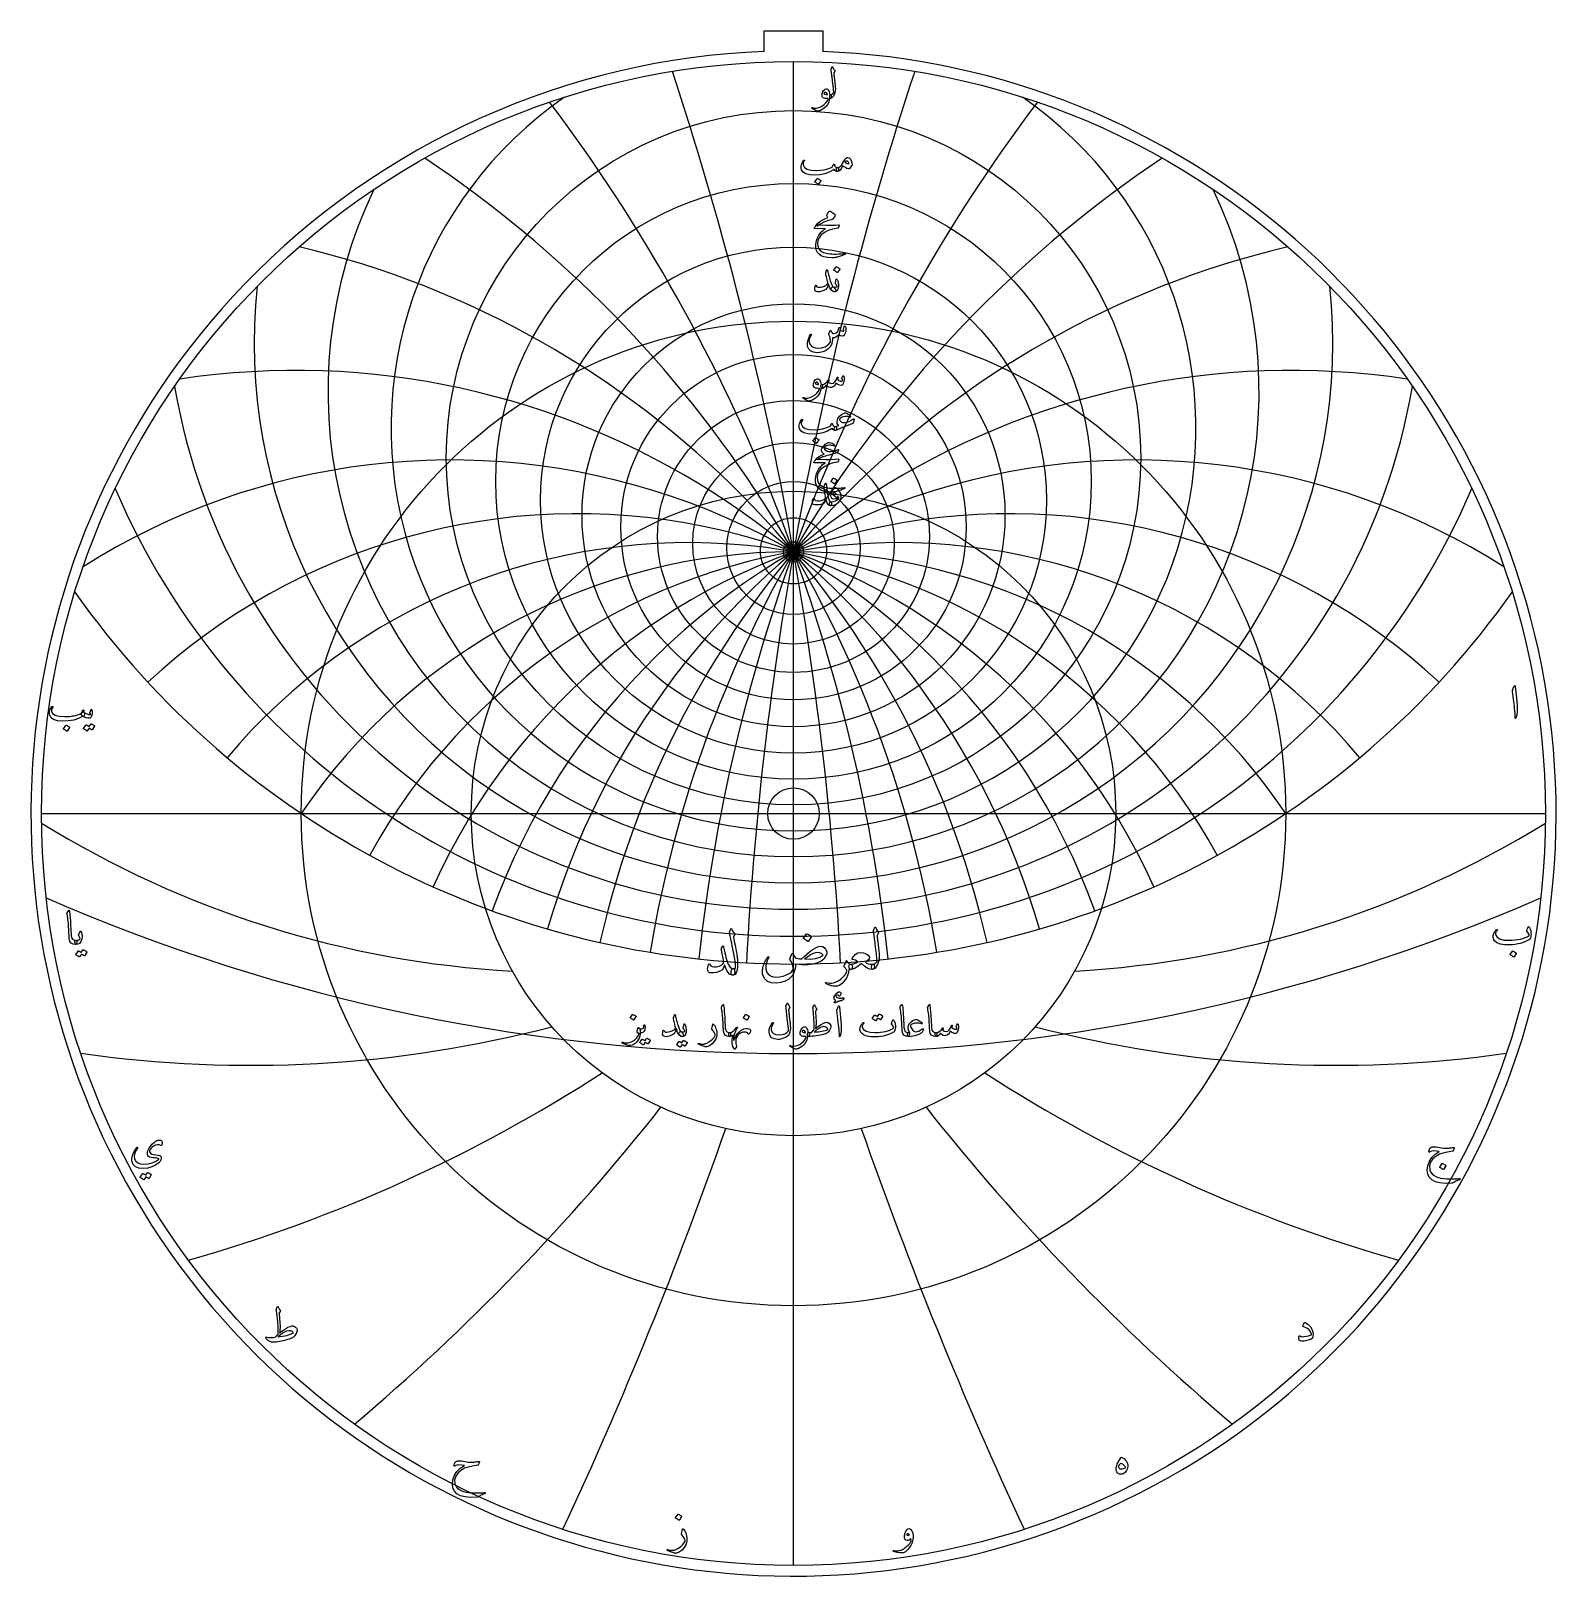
# Model space of a CAD drawing. Header units: millimetres. Extents: x -59 to 59, y -59 to 61.
import ezdxf

# ---------------------------------------------------------------- set-up
doc = ezdxf.new("R2010")
doc.units = ezdxf.units.MM
for name, color, linetype in [('CUT_INNER', 6, 'Continuous'), ('CUT_OUTER', 1, 'Continuous'), ('ENGRAVE', 7, 'Continuous'), ('ENGRAVE_FINE', 8, 'Continuous'), ('TEXT', 5, 'Continuous')]:
    doc.layers.add(name, color=color, linetype=linetype)

msp = doc.modelspace()

# ---------------------------------------------------------------- linework, layer by layer
at = {"layer": 'CUT_INNER'}
msp.add_circle((0, 0), 2, dxfattribs=at)
at = {"layer": 'CUT_OUTER'}
for points in [[(-2.275, 60.885), (2.275, 60.885), (2.275, 59.2812)], [(-2.275, 59.2812), (-2.275, 60.885)]]:
    msp.add_lwpolyline(points, dxfattribs=at)
for centre, radius, start, end in [((-0.0002, -0.0001), 59.3249, 136.054439, 87.802065), ((-0.0008, 0.0012), 59.3236, 92.196957, 136.054956)]:
    msp.add_arc(centre, radius, start, end, dxfattribs=at)
at = {"layer": 'ENGRAVE'}
for points in [[(0, -58.5), (0, 58.5)], [(-58.5, 0), (58.5, 0)], [(0, -58.5), (0, -25.0665)]]:
    msp.add_lwpolyline(points, dxfattribs=at)
for centre, radius in [((0, 0), 58.5), ((0, 27.6786), 27.0102), ((0, 25.8456), 23.1678), ((0, 24.3767), 19.6749), ((0, 23.2031), 16.4509), ((0, 0), 38.2935), ((0, 22.275), 13.4343), ((0, 21.5563), 10.5758), ((0, 21.0209), 7.8354), ((0, 20.6504), 5.1789), ((0, 0), 25.0665), ((0, 20.4328), 2.5763), ((0, 20.361), 0.78)]:
    msp.add_circle(centre, radius, dxfattribs=at)
for centre, radius, start, end in [((0, 29.9726), 31.3098, 124.671424, 55.328576), ((0, 32.8665), 36.2168, 154.353295, 25.646705), ((0, 36.5657), 41.9475, 173.907201, 6.092799), ((0, 41.3851), 48.8286, 189.610215, 350.389785), ((0, 47.8314), 57.3791, 203.149886, 336.850114), ((0, -25.8293), 46.1903, 34, 146), ((0, -25.8293), 46.1903, 34, 146), ((0, 56.7724), 68.4799, 215.274728, 324.725272), ((-17.5521, 65.5053), 77.8808, 238.283556, 266.824679), ((17.5521, 65.5053), 77.8808, 273.175321, 301.716444), ((-42.2271, 73.1394), 92.7302, 261.802042, 284.63494), ((42.2271, 73.1394), 92.7302, 255.36506, 278.197958), ((-79.3935, 79.3935), 118.6298, 285.814784, 302.939458), ((79.3935, 79.3935), 118.6298, 237.060542, 254.185216), ((-145.5535, 84.0354), 172.3779, 310.263938, 321.680388), ((145.5535, 84.0354), 172.3779, 218.319612, 229.736062), ((-324.2849, 86.8919), 337.9013, 335.042786, 340.75101), ((324.2849, 86.8919), 337.9013, 199.24899, 204.957214)]:
    msp.add_arc(centre, radius, start, end, dxfattribs=at)
at = {"layer": 'ENGRAVE_FINE'}
for centre, radius, start, end in [((-261.9581, -25.8293), 265.9992, 3.064361, 18.309788), ((-261.9581, -25.8293), 265.9992, 3.064361, 18.309788), ((261.9581, -25.8293), 265.9992, 161.690212, 176.935639), ((261.9581, -25.8293), 265.9992, 161.690212, 176.935639), ((-126.9068, -25.8293), 135.0514, 6.171493, 36.94293), ((-126.9068, -25.8293), 135.0514, 6.171493, 36.94293), ((126.9068, -25.8293), 135.0514, 143.05707, 173.828507), ((126.9068, -25.8293), 135.0514, 143.05707, 173.828507), ((-80.0039, -25.8293), 92.3806, 9.366458, 56.253005), ((-80.0039, -25.8293), 92.3806, 9.366458, 56.253005), ((80.0039, -25.8293), 92.3806, 123.746995, 170.633542), ((80.0039, -25.8293), 92.3806, 123.746995, 170.633542), ((-55.0474, -25.8293), 71.8593, 12.699146, 76.647274), ((-55.0474, -25.8293), 71.8593, 12.699146, 76.647274), ((55.0474, -25.8293), 71.8593, 103.352726, 167.300854), ((55.0474, -25.8293), 71.8593, 103.352726, 167.300854), ((-38.7582, -25.8293), 60.2971, 16.227346, 98.578162), ((-38.7582, -25.8293), 60.2971, 16.227346, 98.578162), ((38.7582, -25.8293), 60.2971, 81.421838, 163.772654), ((38.7582, -25.8293), 60.2971, 81.421838, 163.772654), ((-26.668, -25.8293), 53.3359, 20.02075, 122.41857), ((-26.668, -25.8293), 53.3359, 20.02075, 122.41857), ((26.668, -25.8293), 53.3359, 57.58143, 159.97925), ((26.668, -25.8293), 53.3359, 57.58143, 159.97925), ((-16.8119, -25.8293), 49.1547, 24.166419, 132.825078), ((-16.8119, -25.8293), 49.1547, 24.166419, 132.825078), ((16.8119, -25.8293), 49.1547, 47.174922, 155.833581), ((16.8119, -25.8293), 49.1547, 47.174922, 155.833581), ((-8.1446, -25.8293), 46.9028, 28.776578, 139.961007), ((-8.1446, -25.8293), 46.9028, 28.776578, 139.961007), ((8.1446, -25.8293), 46.9028, 40.038993, 151.223422), ((8.1446, -25.8293), 46.9028, 40.038993, 151.223422), ((0, 126.8976), 145.5746, 246.464598, 293.535402)]:
    msp.add_arc(centre, radius, start, end, dxfattribs=at)
at = {"layer": 'TEXT'}
for points in [[(2.9234, 57.9016), (2.9468, 57.9581), (2.9649, 58.0028), (2.9779, 58.0359), (2.9857, 58.0573), (2.9918, 58.071), (2.9995, 58.0807), (3.0091, 58.0865), (3.0203, 58.0885), (3.0331, 58.0863), (3.0437, 58.0798), (3.0521, 58.069), (3.0584, 58.0539), (3.0871, 57.9797), (3.1215, 57.9129), (3.1615, 57.8534), (3.2071, 57.8013), (3.2199, 57.7847), (3.2236, 57.7659), (3.2181, 57.7449), (3.2037, 57.7217), (3.1275, 57.6145), (3.1327, 57.5665), (3.1379, 57.5194), (3.1431, 57.4731), (3.1483, 57.4277), (3.1535, 57.3831), (3.1587, 57.3394), (3.1639, 57.2966), (3.1691, 57.2547), (3.2169, 56.8663), (3.246, 56.5627), (3.2566, 56.3439), (3.2486, 56.2099), (3.1833, 55.9666), (3.0981, 55.7869), (2.9931, 55.6708), (2.8681, 55.6183), (2.8646, 55.6183), (2.8612, 55.6183), (2.8577, 55.6183), (2.8542, 55.6183), (2.8337, 55.6377), (2.8205, 55.6823), (2.8147, 55.7519), (2.8162, 55.8466), (2.8194, 55.8816), (2.8292, 55.9071), (2.8454, 55.9231), (2.8681, 55.9296), (2.9559, 55.9471), (3.0289, 55.9789), (3.0873, 56.025), (3.131, 56.0853), (3.1281, 56.1578), (3.1228, 56.2401), (3.1151, 56.3325), (3.1051, 56.4347), (3.0928, 56.5465), (3.0787, 56.6674), (3.0626, 56.7974), (3.0445, 56.9364), (3.0279, 57.0731), (3.0125, 57.1959), (2.9985, 57.3049), (2.9857, 57.4), (2.9747, 57.4813), (2.9658, 57.5488), (2.9591, 57.6024), (2.9546, 57.6422), (2.92, 57.8394), (2.9189, 57.8588), (2.9191, 57.8757), (2.9206, 57.89), (2.9234, 57.9016)], [(2.7989, 55.5802), (2.7178, 55.2954), (2.5818, 55.0569), (2.3909, 54.8647), (2.145, 54.7187), (2.1106, 54.7039), (2.0767, 54.6906), (2.0432, 54.6788), (2.0101, 54.6686), (1.9776, 54.66), (1.9461, 54.6534), (1.9154, 54.6488), (1.8855, 54.6461), (1.8111, 54.6567), (1.7125, 54.6954), (1.5897, 54.7622), (1.4427, 54.8571), (1.4269, 54.8708), (1.4176, 54.8839), (1.4148, 54.8967), (1.4185, 54.909), (1.4267, 54.9185), (1.4375, 54.9229), (1.4509, 54.922), (1.4669, 54.9159), (1.6198, 54.8664), (1.7912, 54.8666), (1.9813, 54.9166), (2.19, 55.0163), (2.3604, 55.132), (2.5013, 55.268), (2.6129, 55.4243), (2.6951, 55.601), (2.6944, 55.6072), (2.6925, 55.6122), (2.6893, 55.6159), (2.6847, 55.6183), (2.5656, 55.6252), (2.4642, 55.639), (2.3805, 55.6598), (2.3145, 55.6875), (2.2635, 55.7303), (2.2315, 55.7895), (2.2185, 55.8652), (2.2246, 55.9573), (2.2265, 55.9695), (2.2289, 55.982), (2.2317, 55.9946), (2.235, 56.0075), (2.2386, 56.0208), (2.2427, 56.0347), (2.2473, 56.0493), (2.2522, 56.0646), (2.2929, 56.1634), (2.3422, 56.2453), (2.4002, 56.3104), (2.4667, 56.3586), (2.5349, 56.385), (2.5974, 56.3846), (2.6542, 56.3573), (2.7055, 56.3033), (2.7502, 56.228), (2.7842, 56.1407), (2.8073, 56.0412), (2.8196, 55.9296), (2.8264, 55.9297), (2.833, 55.9301), (2.8394, 55.9306), (2.8456, 55.9314), (2.8517, 55.9321), (2.8581, 55.9327), (2.8647, 55.933), (2.8715, 55.9331), (2.8949, 55.9281), (2.913, 55.9132), (2.926, 55.8883), (2.9338, 55.8535), (2.937, 55.8152), (2.9364, 55.7765), (2.9319, 55.7374), (2.9234, 55.6978), (2.9124, 55.663), (2.9001, 55.6382), (2.8865, 55.6232), (2.8715, 55.6183), (2.8058, 55.6183), (2.8054, 55.612), (2.8041, 55.6036), (2.8019, 55.593), (2.7989, 55.5802)], [(2.6328, 55.9677), (2.5965, 56.031), (2.5567, 56.0758), (2.5135, 56.102), (2.4667, 56.1095), (2.4389, 56.1022), (2.414, 56.0905), (2.3922, 56.0745), (2.3733, 56.0542), (2.3673, 56.0434), (2.3664, 56.0317), (2.3707, 56.0191), (2.3803, 56.0057), (2.4159, 55.9744), (2.4676, 55.953), (2.5353, 55.9415), (2.619, 55.94), (2.6276, 55.9417), (2.6328, 55.9469), (2.6345, 55.9556), (2.6328, 55.9677)], [(0.7888, 50.8217), (0.8011, 50.8351), (0.8139, 50.8407), (0.8271, 50.8385), (0.8407, 50.8286), (0.8511, 50.8156), (0.8545, 50.8009), (0.8511, 50.7845), (0.8407, 50.7663), (0.7879, 50.6846), (0.7542, 50.6089), (0.7395, 50.5393), (0.7438, 50.4757), (0.8522, 50.2668), (1.063, 50.1211), (1.3763, 50.0385), (1.7921, 50.019), (2.1007, 50.0417), (2.3967, 50.0891), (2.6802, 50.1611), (2.9511, 50.2578), (2.9989, 50.2861), (3.0385, 50.3295), (3.0698, 50.3881), (3.093, 50.4619), (3.1007, 50.4828), (3.1137, 50.4973), (3.1319, 50.5053), (3.1552, 50.5068), (3.1719, 50.4997), (3.1838, 50.4852), (3.1909, 50.4634), (3.1933, 50.4342), (3.2095, 50.362), (3.2547, 50.3079), (3.3289, 50.272), (3.432, 50.2543), (3.4692, 50.2461), (3.4943, 50.2249), (3.5072, 50.1907), (3.5081, 50.1436), (3.4956, 50.0558), (3.4787, 49.9931), (3.4575, 49.9555), (3.432, 49.9429), (3.3561, 49.9529), (3.2841, 49.9827), (3.216, 50.0324), (3.1518, 50.1021), (3.1464, 50.1049), (3.1371, 50.1029), (3.1239, 50.0962), (3.1068, 50.0848), (2.7842, 49.9031), (2.4322, 49.7734), (2.0507, 49.6956), (1.6399, 49.6696), (1.2602, 49.6956), (0.9652, 49.7734), (0.7551, 49.9031), (0.6297, 50.0848), (0.6011, 50.1862), (0.5916, 50.2898), (0.6011, 50.3955), (0.6297, 50.5034), (0.6682, 50.6037), (0.7075, 50.6902), (0.7477, 50.7629), (0.7888, 50.8217)], [(4.2346, 51.0431), (4.343, 51.0046), (4.4327, 50.8961), (4.5039, 50.7175), (4.5564, 50.4688), (4.5583, 50.4508), (4.5573, 50.4351), (4.5532, 50.4214), (4.546, 50.41), (4.3557, 50.1713), (4.3425, 50.1568), (4.3272, 50.1479), (4.3097, 50.1447), (4.29, 50.147), (4.1607, 50.1912), (4.0392, 50.2474), (3.9254, 50.3157), (3.8195, 50.3961), (3.7341, 50.1979), (3.6404, 50.0562), (3.5386, 49.9712), (3.4285, 49.9429), (3.4162, 49.9475), (3.4035, 49.9611), (3.3903, 49.9838), (3.3766, 50.0156), (3.3557, 50.0943), (3.3481, 50.1574), (3.3539, 50.205), (3.3732, 50.237), (3.3844, 50.2446), (3.3974, 50.25), (3.4121, 50.2532), (3.4285, 50.2543), (3.5072, 50.2677), (3.5842, 50.3045), (3.6595, 50.3646), (3.733, 50.448), (3.7652, 50.4965), (3.8134, 50.576), (3.8776, 50.6868), (3.9579, 50.8286), (4.0206, 50.9224), (4.0876, 50.9895), (4.159, 51.0297), (4.2346, 51.0431)], [(3.9855, 50.704), (4.0504, 50.65), (4.1239, 50.6054), (4.2061, 50.5704), (4.2969, 50.5449), (4.2919, 50.613), (4.2736, 50.6686), (4.2418, 50.7116), (4.1966, 50.7421), (4.1445, 50.7579), (4.0919, 50.7568), (4.039, 50.7389), (3.9855, 50.704)], [(1.8371, 49.3859), (1.8414, 49.3902), (1.8475, 49.3928), (1.8553, 49.3937), (1.8648, 49.3928), (1.932, 49.3656), (1.9954, 49.3323), (2.0548, 49.2929), (2.1104, 49.2475), (2.1158, 49.2406), (2.1182, 49.2337), (2.1175, 49.2268), (2.1139, 49.2198), (1.9513, 48.9569), (1.9452, 48.9506), (1.9374, 48.9491), (1.9279, 48.9524), (1.9167, 48.9604), (1.9069, 48.9673), (1.8916, 48.9777), (1.8706, 48.9915), (1.844, 49.0088), (1.8114, 49.0296), (1.7722, 49.0538), (1.7266, 49.0815), (1.6745, 49.1126), (1.6676, 49.1178), (1.6641, 49.123), (1.6641, 49.1282), (1.6676, 49.1334)], [(2.1035, 45.7872), (2.5474, 45.7716), (2.9312, 45.7699), (3.2549, 45.782), (3.5185, 45.808), (3.5266, 45.8089), (3.5336, 45.8084), (3.5396, 45.8064), (3.5444, 45.8028), (3.548, 45.7979), (3.5501, 45.792), (3.5506, 45.7849), (3.5496, 45.7768), (3.5428, 45.7453), (3.5362, 45.7163), (3.5298, 45.6899), (3.5237, 45.6661), (3.5177, 45.6449), (3.512, 45.6263), (3.5065, 45.6103), (3.5012, 45.5969), (3.4899, 45.5755), (3.477, 45.5597), (3.4623, 45.5496), (3.4458, 45.545), (3.0462, 45.4726), (2.6985, 45.3591), (2.4027, 45.2045), (2.1588, 45.0088), (2.0356, 44.868), (1.9461, 44.719), (1.8903, 44.5618), (1.8682, 44.3964), (1.8894, 44.1367), (1.9737, 43.925), (2.1212, 43.7614), (2.3318, 43.6457), (2.441, 43.6106), (2.561, 43.5817), (2.6918, 43.5588), (2.8335, 43.5419), (2.9857, 43.5309), (3.1483, 43.5255), (3.3213, 43.5257), (3.5047, 43.5315), (3.5698, 43.5352), (3.634, 43.5393), (3.697, 43.5438), (3.7589, 43.5488), (3.8194, 43.5542), (3.8779, 43.56), (3.9344, 43.5663), (3.989, 43.573), (4.0057, 43.5739), (4.0176, 43.5696), (4.0247, 43.56), (4.0271, 43.5453), (4.0258, 43.5283), (4.0219, 43.5151), (4.0154, 43.5058), (4.0063, 43.5004), (3.9086, 43.4591), (3.816, 43.4217), (3.7287, 43.3881), (3.6465, 43.3585), (3.5697, 43.3326), (3.4986, 43.3101), (3.4331, 43.2911), (3.3732, 43.2755), (3.3169, 43.264), (3.262, 43.2539), (3.2087, 43.245), (3.157, 43.2374), (3.1065, 43.2316), (3.0571, 43.2279), (3.0087, 43.2264), (2.9615, 43.2271), (2.6389, 43.2521), (2.3699, 43.3066), (2.1545, 43.3905), (1.9928, 43.5038), (1.8741, 43.6455), (1.7912, 43.8109), (1.7443, 44.0001), (1.7333, 44.2131), (1.7672, 44.4773), (1.8483, 44.7337), (1.9766, 44.9824), (2.1519, 45.2233), (2.2205, 45.2962), (2.2981, 45.366), (2.3848, 45.4328), (2.4806, 45.4966), (1.6433, 45.5035), (1.6232, 45.5122), (1.6148, 45.5277), (1.618, 45.5502), (1.633, 45.5796), (1.6611, 45.6224), (1.6866, 45.6609), (1.7095, 45.6951), (1.7298, 45.7249), (1.7476, 45.7502), (1.7627, 45.7708), (1.7752, 45.7866), (1.7852, 45.7976), (1.8077, 45.7995), (1.8682, 45.7985), (1.9668, 45.7944), (2.1035, 45.7872)], [(2.92, 46.1885), (2.6177, 46.1096), (2.3509, 46.0078), (2.1195, 45.883), (1.9236, 45.7353), (1.8935, 45.7126), (1.8656, 45.6999), (1.8399, 45.697), (1.8163, 45.7042), (1.7889, 45.7368), (1.793, 45.7829), (1.8287, 45.8424), (1.8959, 45.9152), (2.0548, 46.0471), (2.2375, 46.166), (2.444, 46.272), (2.6743, 46.365), (2.6086, 46.4619), (2.5963, 46.4861), (2.5904, 46.5103), (2.5911, 46.5345), (2.5982, 46.5587), (2.6447, 46.6511), (2.6873, 46.7274), (2.726, 46.7877), (2.7608, 46.832), (2.7831, 46.853), (2.8049, 46.864), (2.8263, 46.8651), (2.8473, 46.8563), (2.9691, 46.7875), (3.0713, 46.7231), (3.1541, 46.6629), (3.2175, 46.6072), (3.2298, 46.5892), (3.2357, 46.5665), (3.235, 46.539), (3.2279, 46.5068), (3.2056, 46.4564), (3.1699, 46.3953), (3.1208, 46.3232), (3.0584, 46.2404), (3.0419, 46.2281), (3.0134, 46.2153), (2.9727, 46.2022), (2.92, 46.1885)], [(2.6518, 42.2234), (2.6717, 42.1327), (2.6934, 42.0405), (2.7167, 41.9468), (2.7418, 41.8515), (2.7686, 41.7543), (2.7971, 41.6548), (2.8274, 41.5528), (2.8594, 41.4485), (2.9241, 41.2608), (2.9831, 41.1198), (3.0365, 41.0255), (3.0843, 40.978), (3.126, 40.9496), (3.1682, 40.9096), (3.2108, 40.858), (3.2538, 40.7946), (3.2945, 40.7161), (3.3057, 40.6571), (3.2876, 40.6175), (3.24, 40.5974), (3.0862, 40.613), (2.9502, 40.715), (2.832, 40.9036), (2.7314, 41.1786), (2.7293, 41.1832), (2.7262, 41.1864), (2.7223, 41.1884), (2.7176, 41.189), (2.7141, 41.1884), (2.7107, 41.1864), (2.7072, 41.1832), (2.7037, 41.1786), (2.694, 41.1341), (2.6821, 41.0869), (2.6681, 41.0372), (2.6518, 40.9849), (2.6341, 40.9354), (2.6155, 40.8941), (2.5961, 40.861), (2.5757, 40.8361), (2.5026, 40.7723), (2.4114, 40.7159), (2.302, 40.6668), (2.1744, 40.6251), (2.0447, 40.5942), (1.9322, 40.581), (1.8371, 40.5855), (1.7592, 40.6078), (1.6926, 40.6636), (1.6624, 40.7617), (1.6684, 40.9023), (1.7108, 41.0852), (1.7149, 41.0913), (1.7203, 41.0956), (1.727, 41.0982), (1.735, 41.0991), (1.7445, 41.098), (1.7523, 41.0947), (1.7584, 41.0893), (1.7627, 41.0818), (1.7791, 41.0435), (1.7973, 41.0117), (1.8172, 40.9864), (1.8388, 40.9676), (1.9063, 40.9425), (1.998, 40.9364), (2.1139, 40.9494), (2.254, 40.9814), (2.4034, 41.0294), (2.5195, 41.0835), (2.6023, 41.1436), (2.6518, 41.2098), (2.6601, 41.2768), (2.6467, 41.3914), (2.6116, 41.5536), (2.555, 41.7633), (2.5277, 41.8738), (2.5117, 41.9631), (2.507, 42.0312), (2.5135, 42.0781), (2.5792, 42.265), (2.5863, 42.2846), (2.5939, 42.2987), (2.6019, 42.3071), (2.6103, 42.3099), (2.6207, 42.3045), (2.6311, 42.2883), (2.6415, 42.2613), (2.6518, 42.2234)], [(3.3196, 42.521), (3.3239, 42.5253), (3.3299, 42.5279), (3.3377, 42.5288), (3.3472, 42.5279), (3.4145, 42.5007), (3.4778, 42.4674), (3.5373, 42.428), (3.5929, 42.3826), (3.5983, 42.3757), (3.6007, 42.3688), (3.6, 42.3618), (3.5963, 42.3549), (3.4337, 42.092), (3.4277, 42.0857), (3.4199, 42.0842), (3.4104, 42.0874), (3.3991, 42.0954), (3.3894, 42.1024), (3.3741, 42.1127), (3.3531, 42.1266), (3.3265, 42.1439), (3.2938, 42.1646), (3.2547, 42.1889), (3.2091, 42.2165), (3.157, 42.2477), (3.15, 42.2529), (3.1466, 42.258), (3.1466, 42.2632), (3.15, 42.2684)], [(3.3507, 41.106), (3.3304, 41.1399), (3.3109, 41.1691), (3.2923, 41.1935), (3.2746, 41.2132), (3.2618, 41.2301), (3.2547, 41.2495), (3.2532, 41.2716), (3.2573, 41.2963), (3.3299, 41.5592), (3.3401, 41.5821), (3.3533, 41.5886), (3.3695, 41.5786), (3.3888, 41.5523), (3.4177, 41.4963), (3.4424, 41.4286), (3.4627, 41.3492), (3.4787, 41.2582), (3.488, 41.1708), (3.4917, 41.0852), (3.4897, 41.0013), (3.4822, 40.9191), (3.4698, 40.8476), (3.4536, 40.7851), (3.4335, 40.7317), (3.4095, 40.6874), (3.3799, 40.6545), (3.3395, 40.6285), (3.2882, 40.6095), (3.2261, 40.5974), (3.1626, 40.595), (3.1033, 40.6052), (3.0484, 40.6279), (2.9978, 40.6631), (2.9587, 40.7079), (2.9381, 40.7591), (2.9362, 40.8169), (2.9528, 40.8811), (2.9794, 40.9336), (3.0108, 40.9667), (3.0469, 40.9803), (3.0878, 40.9745), (3.182, 40.9518), (3.2642, 40.9494), (3.3343, 40.9674), (3.3922, 41.0056), (3.3935, 41.0158), (3.387, 41.0359), (3.3728, 41.066), (3.3507, 41.106)], [(3.9475, 37.8946), (3.9535, 37.9097), (3.9613, 37.9206), (3.9708, 37.927), (3.9821, 37.9292), (3.9966, 37.9275), (4.0089, 37.9223), (4.0191, 37.9136), (4.0271, 37.9015), (4.0467, 37.8583), (4.0608, 37.8047), (4.0692, 37.7407), (4.072, 37.6663), (4.0645, 37.5448), (4.0418, 37.4293), (4.0039, 37.3199), (3.951, 37.2165), (3.9328, 37.1916), (3.9129, 37.1724), (3.8913, 37.1588), (3.8679, 37.1508), (3.7834, 37.1454), (3.6923, 37.1603), (3.5948, 37.1955), (3.4908, 37.2511), (3.4032, 37.1311), (3.2997, 37.0513), (3.1801, 37.0117), (3.0445, 37.0124), (3.0401, 36.9394), (3.0337, 36.8692), (3.0254, 36.8019), (3.0151, 36.7373), (3.0029, 36.6752), (2.9887, 36.615), (2.9726, 36.5567), (2.9546, 36.5004), (2.9126, 36.3987), (2.856, 36.3049), (2.7846, 36.2188), (2.6985, 36.1406), (2.4972, 36.0065), (2.2843, 35.9122), (2.0596, 35.8577), (1.8232, 35.843), (1.5571, 35.8791), (1.3467, 35.9736), (1.1921, 36.1265), (1.0933, 36.3378), (1.0799, 36.4139), (1.0777, 36.5038), (1.0868, 36.6076), (1.1071, 36.7252), (1.1397, 36.8541), (1.1858, 36.9882), (1.2453, 37.1274), (1.3181, 37.2719), (1.324, 37.281), (1.3311, 37.2874), (1.3395, 37.2913), (1.3493, 37.2926), (1.359, 37.2918), (1.3674, 37.2892), (1.3746, 37.2848), (1.3804, 37.2788), (1.3843, 37.2699), (1.3856, 37.2606), (1.3843, 37.2509), (1.3804, 37.2407), (1.2879, 37.0485), (1.2282, 36.8904), (1.2014, 36.7665), (1.2074, 36.6768), (1.2948, 36.479), (1.4323, 36.3352), (1.62, 36.2454), (1.8578, 36.2097), (2.1904, 36.2309), (2.4719, 36.3153), (2.7024, 36.4627), (2.8819, 36.6733), (2.8813, 36.8122), (2.8586, 36.9588), (2.8138, 37.1132), (2.747, 37.2753), (2.7386, 37.2918), (2.734, 37.3065), (2.7334, 37.3194), (2.7366, 37.3307), (2.7552, 37.3693), (2.7729, 37.4055), (2.7898, 37.4393), (2.8058, 37.4708), (2.8209, 37.4995), (2.8352, 37.5249), (2.8486, 37.547), (2.8612, 37.5659), (2.8683, 37.5739), (2.8759, 37.5772), (2.8839, 37.5757), (2.8923, 37.5694), (2.8966, 37.5646), (2.9027, 37.5573), (2.9105, 37.5473), (2.92, 37.5348), (2.9308, 37.5197), (2.9425, 37.5019), (2.955, 37.4816), (2.9684, 37.4587), (2.9956, 37.4146), (3.0186, 37.3826), (3.0372, 37.3627), (3.0514, 37.3549), (3.1414, 37.3473), (3.2313, 37.3627), (3.3213, 37.401), (3.4112, 37.4622), (3.4439, 37.5028), (3.4761, 37.5694), (3.5079, 37.6619), (3.5393, 37.7804), (3.5423, 37.7917), (3.5479, 37.8012), (3.5561, 37.809), (3.5669, 37.815), (3.5771, 37.8189), (3.5868, 37.8202), (3.5961, 37.8189), (3.605, 37.815), (3.6182, 37.7934), (3.6231, 37.7528), (3.6199, 37.6931), (3.6084, 37.6144), (3.6783, 37.5716), (3.7529, 37.5435), (3.8322, 37.53), (3.9164, 37.5313), (3.9153, 37.5566), (3.912, 37.5772), (3.9066, 37.593), (3.8991, 37.604), (3.8904, 37.6144), (3.8852, 37.6248), (3.8835, 37.6351), (3.8852, 37.6455)], [(2.1191, 33.0235), (2.038, 32.7387), (1.902, 32.5002), (1.711, 32.308), (1.4652, 32.162), (1.4308, 32.1472), (1.3968, 32.1339), (1.3633, 32.1221), (1.3302, 32.1119), (1.2978, 32.1033), (1.2662, 32.0967), (1.2355, 32.0921), (1.2057, 32.0894), (1.1313, 32.1), (1.0327, 32.1387), (0.9099, 32.2055), (0.7629, 32.3004), (0.7471, 32.314), (0.7378, 32.3272), (0.735, 32.34), (0.7386, 32.3523), (0.7469, 32.3618), (0.7577, 32.3662), (0.7711, 32.3653), (0.7871, 32.3592), (0.94, 32.3097), (1.1114, 32.3099), (1.3015, 32.3599), (1.5101, 32.4596), (1.6805, 32.5752), (1.8215, 32.7113), (1.9331, 32.8676), (2.0153, 33.0442), (2.0146, 33.0505), (2.0127, 33.0555), (2.0094, 33.0592), (2.0049, 33.0615), (1.8857, 33.0685), (1.7843, 33.0823), (1.7006, 33.1031), (1.6347, 33.1307), (1.5837, 33.1736), (1.5517, 33.2328), (1.5387, 33.3085), (1.5447, 33.4006), (1.5467, 33.4128), (1.5491, 33.4252), (1.5519, 33.4379), (1.5551, 33.4508), (1.5588, 33.4641), (1.5629, 33.478), (1.5675, 33.4926), (1.5724, 33.5078), (1.6131, 33.6067), (1.6624, 33.6886), (1.7203, 33.7537), (1.7869, 33.8019), (1.855, 33.8283), (1.9175, 33.8279), (1.9744, 33.8006), (2.0256, 33.7466), (2.0704, 33.6713), (2.1043, 33.584), (2.1275, 33.4845), (2.1398, 33.3729), (2.1466, 33.373), (2.1532, 33.3733), (2.1596, 33.3739), (2.1658, 33.3746), (2.1719, 33.3754), (2.1783, 33.3759), (2.1849, 33.3763), (2.1917, 33.3764), (2.2151, 33.3714), (2.2332, 33.3565), (2.2462, 33.3316), (2.254, 33.2968), (2.2572, 33.2585), (2.2566, 33.2198), (2.252, 33.1807), (2.2436, 33.1411), (2.2326, 33.1063), (2.2202, 33.0814), (2.2066, 33.0665), (2.1917, 33.0615), (2.126, 33.0615), (2.1255, 33.0553), (2.1242, 33.0468), (2.1221, 33.0362), (2.1191, 33.0235)], [(3.8662, 34.0476), (3.8738, 34.0527), (3.8826, 34.051), (3.8928, 34.0424), (3.9042, 34.0268), (3.9166, 34.0004), (3.9259, 33.9628), (3.9321, 33.9139), (3.9354, 33.8538), (3.9365, 33.7855), (3.9328, 33.7189), (3.9244, 33.654), (3.9112, 33.5909), (3.8727, 33.4681), (3.8299, 33.3798), (3.7827, 33.3262), (3.7313, 33.3072), (3.6095, 33.3143), (3.4969, 33.3461), (3.3933, 33.4025), (3.2988, 33.4836), (3.2339, 33.3558), (3.157, 33.2562), (3.0679, 33.1846), (2.9667, 33.1411), (2.8605, 33.1316), (2.753, 33.1584), (2.6443, 33.2216), (2.5342, 33.321), (2.4451, 33.2075), (2.3578, 33.1264), (2.2721, 33.0778), (2.1882, 33.0615), (2.1714, 33.0711), (2.1554, 33.0996), (2.1402, 33.1472), (2.126, 33.2138), (2.1208, 33.2795), (2.1294, 33.3279), (2.1519, 33.3591), (2.1882, 33.3729), (2.3478, 33.409), (2.4875, 33.4793), (2.6073, 33.5837), (2.7072, 33.7223), (2.7126, 33.7299), (2.7184, 33.7353), (2.7247, 33.7386), (2.7314, 33.7396), (2.7396, 33.7388), (2.747, 33.7362), (2.7535, 33.7319), (2.7591, 33.7258), (2.7623, 33.7072), (2.7548, 33.6756), (2.7364, 33.6311), (2.7072, 33.5736), (2.7455, 33.5293), (2.8049, 33.4966), (2.8856, 33.4756), (2.9874, 33.4663), (3.1144, 33.4929), (3.2253, 33.5796), (3.3202, 33.7265), (3.3991, 33.9334), (3.403, 33.944), (3.4078, 33.9515), (3.4134, 33.9561), (3.4199, 33.9576), (3.4296, 33.9567), (3.4381, 33.9541), (3.4452, 33.9498), (3.451, 33.9438), (3.4554, 33.9351), (3.4579, 33.9265), (3.4588, 33.9178), (3.4579, 33.9092), (3.4234, 33.7639), (3.4638, 33.728), (3.5124, 33.6964), (3.5693, 33.6692), (3.6344, 33.6462), (3.6977, 33.6313), (3.746, 33.6281), (3.779, 33.6365), (3.797, 33.6566), (3.8028, 33.6873), (3.7996, 33.731), (3.7873, 33.7876), (3.7659, 33.8573), (3.7695, 33.8769), (3.7875, 33.9152), (3.8197, 33.9721), (3.8662, 34.0476)], [(1.953, 33.411), (1.9167, 33.4743), (1.8769, 33.5191), (1.8336, 33.5453), (1.7869, 33.5528), (1.759, 33.5455), (1.7342, 33.5338), (1.7123, 33.5178), (1.6935, 33.4975), (1.6875, 33.4867), (1.6866, 33.475), (1.6909, 33.4624), (1.7004, 33.449), (1.7361, 33.4177), (1.7878, 33.3963), (1.8555, 33.3848), (1.9391, 33.3833), (1.9478, 33.385), (1.953, 33.3902), (1.9547, 33.3989), (1.953, 33.411)], [(0.6366, 30.6645), (0.6489, 30.6779), (0.6617, 30.6835), (0.6749, 30.6813), (0.6885, 30.6714), (0.6989, 30.6584), (0.7023, 30.6437), (0.6989, 30.6273), (0.6885, 30.6091), (0.6357, 30.5274), (0.602, 30.4517), (0.5873, 30.3821), (0.5916, 30.3185), (0.6999, 30.1096), (0.9108, 29.9639), (1.2241, 29.8813), (1.6399, 29.8618), (1.9484, 29.8845), (2.2445, 29.9319), (2.5279, 30.0039), (2.7989, 30.1005), (2.8467, 30.1289), (2.8862, 30.1723), (2.9176, 30.2309), (2.9407, 30.3047), (2.9485, 30.3256), (2.9615, 30.3401), (2.9796, 30.3481), (3.003, 30.3496), (3.0196, 30.3425), (3.0315, 30.328), (3.0387, 30.3062), (3.0411, 30.277), (3.0573, 30.2048), (3.1025, 30.1507), (3.1766, 30.1148), (3.2798, 30.0971), (3.317, 30.0889), (3.342, 30.0677), (3.355, 30.0335), (3.3559, 29.9864), (3.3433, 29.8986), (3.3265, 29.8359), (3.3053, 29.7982), (3.2798, 29.7857), (3.2039, 29.7957), (3.1319, 29.8255), (3.0638, 29.8752), (2.9995, 29.9449), (2.9941, 29.9477), (2.9848, 29.9457), (2.9716, 29.939), (2.9546, 29.9276), (2.6319, 29.7459), (2.2799, 29.6162), (1.8985, 29.5383), (1.4877, 29.5124), (1.108, 29.5383), (0.813, 29.6162), (0.6028, 29.7459), (0.4774, 29.9276), (0.4489, 30.029), (0.4394, 30.1325), (0.4489, 30.2383), (0.4774, 30.3462), (0.5159, 30.4465), (0.5553, 30.533), (0.5955, 30.6057), (0.6366, 30.6645)], [(4.7086, 30.6541), (4.6394, 30.3773), (4.6316, 30.3639), (4.6187, 30.3514), (4.6005, 30.3397), (4.5772, 30.3289), (4.5254, 30.3106), (4.4703, 30.2904), (4.4121, 30.2682), (4.3505, 30.2441), (4.2858, 30.2183), (4.2178, 30.1909), (4.1465, 30.1621), (4.072, 30.1317), (3.2763, 29.7857), (3.24, 29.7937), (3.2106, 29.8177), (3.1881, 29.8577), (3.1725, 29.9137), (3.1699, 29.9732), (3.1864, 30.0236), (3.2218, 30.0649), (3.2763, 30.0971), (3.2831, 30.1002), (3.2966, 30.1062), (3.3169, 30.1149), (3.3438, 30.1265), (3.3772, 30.1406), (3.4169, 30.1572), (3.4628, 30.1761), (3.515, 30.1974), (3.4478, 30.2664), (3.4052, 30.3419), (3.3872, 30.4238), (3.3939, 30.5122), (3.4605, 30.7226), (3.5738, 30.9006), (3.7339, 31.0461), (3.9406, 31.1592), (3.9858, 31.1698), (4.0383, 31.167), (4.0982, 31.1508), (4.1655, 31.1211), (4.2353, 31.0807), (4.2995, 31.0355), (4.3581, 30.9856), (4.4111, 30.9309), (4.426, 30.9108), (4.4327, 30.8919), (4.4312, 30.8744), (4.4215, 30.8582), (4.4068, 30.8457), (4.3903, 30.8392), (4.3722, 30.8387), (4.3523, 30.8444), (4.2487, 30.877), (4.1386, 30.8919), (4.0221, 30.8891), (3.8991, 30.8686), (3.7877, 30.8353), (3.6993, 30.7907), (3.6337, 30.735), (3.5911, 30.6679), (3.5868, 30.6381), (3.5981, 30.6039), (3.6249, 30.5654), (3.6673, 30.5226), (3.7157, 30.4837), (3.7641, 30.4534), (3.8126, 30.4318), (3.861, 30.4188), (4.0061, 30.4152), (4.1611, 30.4456), (4.3261, 30.5103), (4.501, 30.6091), (4.5199, 30.621), (4.5382, 30.6325), (4.5562, 30.6435), (4.5737, 30.6541), (4.5906, 30.664), (4.6066, 30.6731), (4.6217, 30.6813), (4.636, 30.6887), (4.6755, 30.7073), (4.7008, 30.7077), (4.7119, 30.69), (4.7086, 30.6541)], [(1.6849, 29.2287), (1.6892, 29.233), (1.6952, 29.2356), (1.703, 29.2365), (1.7125, 29.2356), (1.7798, 29.2084), (1.8431, 29.1751), (1.9026, 29.1357), (1.9582, 29.0903), (1.9636, 29.0834), (1.966, 29.0765), (1.9653, 29.0696), (1.9616, 29.0626), (1.799, 28.7997), (1.793, 28.7934), (1.7852, 28.7919), (1.7757, 28.7952), (1.7644, 28.8032), (1.7547, 28.8101), (1.7394, 28.8205), (1.7184, 28.8343), (1.6918, 28.8516), (1.6591, 28.8724), (1.62, 28.8966), (1.5744, 28.9242), (1.5223, 28.9554), (1.5153, 28.9606), (1.5119, 28.9658), (1.5119, 28.971), (1.5153, 28.9761)], [(3.5098, 28.3226), (3.5127, 28.2981), (3.4969, 28.2525), (3.4625, 28.1857), (3.4095, 28.0977), (3.3983, 28.0834), (3.3853, 28.0717), (3.3706, 28.0626), (3.3542, 28.0562), (3.1327, 27.9952), (2.9355, 27.9403), (2.7626, 27.8914), (2.6138, 27.8486), (2.4892, 27.812), (2.3889, 27.782), (2.3128, 27.7584), (2.2609, 27.7413), (1.8423, 27.5545), (1.8129, 27.5523), (1.7904, 27.5562), (1.7748, 27.5662), (1.7662, 27.5822), (1.7659, 27.588), (1.7688, 27.5952), (1.7746, 27.6036), (1.7835, 27.6133), (1.8687, 27.6933), (1.9962, 27.7777), (2.1662, 27.8663), (2.3785, 27.9593), (2.3208, 28.0086), (2.2721, 28.0562), (2.2326, 28.102), (2.2021, 28.1461), (2.1833, 28.1943), (2.1787, 28.2525), (2.1885, 28.3206), (2.2125, 28.3987), (2.2514, 28.48), (2.3059, 28.5613), (2.3759, 28.6426), (2.4616, 28.7239), (2.5548, 28.7942), (2.6441, 28.8424), (2.7295, 28.8685), (2.811, 28.8726), (2.9215, 28.8504), (3.0212, 28.8043), (3.11, 28.7345), (3.1881, 28.6408), (3.195, 28.6292), (3.1985, 28.6184), (3.1985, 28.6084), (3.195, 28.5993), (3.1874, 28.5909), (3.1786, 28.5864), (3.1684, 28.5857), (3.157, 28.5889), (3.106, 28.6052), (3.0571, 28.6192), (3.01, 28.6311), (2.9649, 28.6408), (2.922, 28.6482), (2.8815, 28.653), (2.8433, 28.6551), (2.8075, 28.6547), (2.6585, 28.6372), (2.5333, 28.595), (2.4319, 28.5282), (2.3543, 28.4367), (2.4369, 28.328), (2.529, 28.2473), (2.6307, 28.1948), (2.7418, 28.1703), (2.9072, 28.1686), (3.0852, 28.1945), (3.2757, 28.2482), (3.4787, 28.3295), (3.4871, 28.3316), (3.4951, 28.3312), (3.5027, 28.3282), (3.5098, 28.3226)], [(2.0741, 27.5649), (2.518, 27.5493), (2.9018, 27.5476), (3.2255, 27.5597), (3.4891, 27.5856), (3.4972, 27.5866), (3.5042, 27.5861), (3.5102, 27.584), (3.515, 27.5805), (3.5186, 27.5756), (3.5207, 27.5696), (3.5212, 27.5626), (3.5202, 27.5545), (3.5134, 27.5229), (3.5068, 27.494), (3.5004, 27.4676), (3.4943, 27.4438), (3.4883, 27.4226), (3.4826, 27.404), (3.4771, 27.388), (3.4718, 27.3746), (3.4605, 27.3532), (3.4476, 27.3374), (3.4329, 27.3272), (3.4164, 27.3227), (3.0168, 27.2503), (2.6691, 27.1367), (2.3733, 26.9821), (2.1294, 26.7865), (2.0062, 26.6457), (1.9167, 26.4967), (1.8609, 26.3395), (1.8388, 26.1741), (1.86, 25.9144), (1.9443, 25.7027), (2.0918, 25.539), (2.3024, 25.4233), (2.4116, 25.3883), (2.5316, 25.3593), (2.6624, 25.3364), (2.8041, 25.3196), (2.9563, 25.3085), (3.1189, 25.3031), (3.2919, 25.3033), (3.4752, 25.3092), (3.5404, 25.3128), (3.6046, 25.317), (3.6676, 25.3215), (3.7295, 25.3265), (3.79, 25.3319), (3.8485, 25.3377), (3.905, 25.344), (3.9596, 25.3507), (3.9763, 25.3516), (3.9881, 25.3472), (3.9953, 25.3377), (3.9977, 25.323), (3.9964, 25.3059), (3.9925, 25.2927), (3.986, 25.2834), (3.9769, 25.278), (3.8792, 25.2367), (3.7866, 25.1993), (3.6993, 25.1658), (3.6171, 25.1362), (3.5403, 25.1102), (3.4692, 25.0878), (3.4037, 25.0687), (3.3438, 25.0532), (3.2875, 25.0417), (3.2326, 25.0315), (3.1793, 25.0227), (3.1275, 25.0151), (3.0771, 25.0093), (3.0277, 25.0056), (2.9793, 25.0041), (2.9321, 25.0047), (2.6095, 25.0298), (2.3405, 25.0843), (2.1251, 25.1682), (1.9634, 25.2815), (1.8447, 25.4231), (1.7618, 25.5885), (1.7149, 25.7777), (1.7039, 25.9907), (1.7378, 26.255), (1.8189, 26.5114), (1.9471, 26.7601), (2.1225, 27.001), (2.1911, 27.0738), (2.2687, 27.1437), (2.3554, 27.2105), (2.4512, 27.2743), (1.6139, 27.2812), (1.5938, 27.2898), (1.5854, 27.3054), (1.5886, 27.3279), (1.6036, 27.3573), (1.6317, 27.4001), (1.6572, 27.4386), (1.6801, 27.4728), (1.7004, 27.5026), (1.7182, 27.5279), (1.7333, 27.5485), (1.7458, 27.5642), (1.7558, 27.5753), (1.7783, 27.5772), (1.8388, 27.5761), (1.9374, 27.572), (2.0741, 27.5649)], [(2.8785, 24.2499), (2.9035, 24.2378), (2.9234, 24.2188), (2.9381, 24.1928), (2.9476, 24.16), (2.9539, 24.1193), (2.9554, 24.0804), (2.9522, 24.0432), (2.9442, 24.0077), (2.9323, 23.9775), (2.9174, 23.9558), (2.8994, 23.9429), (2.8785, 23.9385), (2.7749, 23.9673), (2.689, 24.0397), (2.6209, 24.1559), (2.5705, 24.3156), (2.5641, 24.3432), (2.5584, 24.3671), (2.5537, 24.3873), (2.5498, 24.4039), (2.5468, 24.4167), (2.5446, 24.4259), (2.5433, 24.4314), (2.5429, 24.4333), (2.5377, 24.4434), (2.5325, 24.4463), (2.5273, 24.4417), (2.5221, 24.4298), (2.4633, 24.2971), (2.3976, 24.1928), (2.3249, 24.1172), (2.2453, 24.07), (2.1299, 24.0337), (1.9945, 24.0112), (1.8393, 24.0025), (1.6641, 24.0077), (1.5471, 24.0438), (1.4833, 24.1314), (1.4727, 24.2705), (1.5153, 24.461), (1.5251, 24.4839), (1.537, 24.5007), (1.551, 24.5116), (1.5672, 24.5163), (1.5832, 24.5148), (1.5966, 24.5068), (1.6075, 24.4923), (1.6157, 24.4713), (1.6332, 24.4266), (1.6546, 24.3926), (1.6799, 24.3695), (1.7091, 24.3572), (1.8728, 24.3321), (2.0282, 24.3295), (2.1755, 24.3494), (2.3145, 24.3918), (2.3749, 24.4233), (2.4244, 24.4661), (2.4631, 24.5202), (2.491, 24.5855), (2.4892, 24.6164), (2.4806, 24.6884), (2.465, 24.8015), (2.4425, 24.9557), (2.4311, 25.0382), (2.4209, 25.1127), (2.412, 25.1792), (2.4045, 25.2377), (2.398, 25.2877), (2.3924, 25.3289), (2.3876, 25.3612), (2.3837, 25.3847), (2.3805, 25.4206), (2.3811, 25.4522), (2.3857, 25.4794), (2.3941, 25.5023), (2.4075, 25.5308), (2.42, 25.5572), (2.4317, 25.5818), (2.4425, 25.6044), (2.4523, 25.625), (2.4607, 25.6437), (2.4678, 25.6605), (2.4737, 25.6753), (2.4797, 25.6872), (2.4875, 25.6952), (2.497, 25.6993), (2.5083, 25.6995), (2.5206, 25.6948), (2.5299, 25.6874), (2.5362, 25.6775), (2.5394, 25.6649), (2.5605, 25.4879), (2.5822, 25.3203), (2.6046, 25.1619), (2.6276, 25.0128), (2.6511, 24.873), (2.6748, 24.7425), (2.6987, 24.6213), (2.7228, 24.5094), (2.752, 24.405), (2.7876, 24.3269), (2.8298, 24.2752), (2.8785, 24.2499)], [(3.2763, 25.3536), (3.3001, 25.3501), (3.3265, 25.3397), (3.3555, 25.3224), (3.387, 25.2982), (3.5222, 25.1542), (3.6162, 24.992), (3.6692, 24.8117), (3.6811, 24.6132), (3.6705, 24.5098), (3.6491, 24.4177), (3.6169, 24.3368), (3.5738, 24.2672), (3.4344, 24.1234), (3.272, 24.0207), (3.0867, 23.9591), (2.8785, 23.9385), (2.8575, 23.9435), (2.8395, 23.9584), (2.8246, 23.9833), (2.8127, 24.0181), (2.8083, 24.0374), (2.8054, 24.057), (2.804, 24.0771), (2.8041, 24.0977), (2.8053, 24.118), (2.8071, 24.1375), (2.8096, 24.1561), (2.8127, 24.1738), (2.822, 24.2045), (2.8361, 24.2274), (2.8549, 24.2426), (2.8785, 24.2499), (3.0813, 24.2772), (3.2573, 24.3278), (3.4065, 24.4017), (3.5289, 24.499), (3.523, 24.5477), (3.5159, 24.5864), (3.5075, 24.6151), (3.4977, 24.6339), (3.4861, 24.6502), (3.4752, 24.6608), (3.4653, 24.6657), (3.4562, 24.6651), (3.4499, 24.6629), (3.445, 24.6599), (3.4413, 24.656), (3.4389, 24.6512), (3.4056, 24.5829), (3.3645, 24.5301), (3.3157, 24.493), (3.259, 24.4713), (3.0945, 24.4586), (2.9814, 24.5033), (2.9198, 24.6056), (2.9096, 24.7654), (2.9234, 24.8571), (2.9511, 24.9522), (2.9926, 25.0508), (3.048, 25.1529), (3.1064, 25.2407), (3.1639, 25.3034), (3.2205, 25.341), (3.2763, 25.3536)], [(3.093, 26.0835), (3.0973, 26.0879), (3.1033, 26.0905), (3.1111, 26.0913), (3.1206, 26.0905), (3.1879, 26.0632), (3.2512, 26.0299), (3.3107, 25.9906), (3.3663, 25.9452), (3.3717, 25.9382), (3.3741, 25.9313), (3.3734, 25.9244), (3.3697, 25.9175), (3.2071, 25.6545), (3.2011, 25.6483), (3.1933, 25.6468), (3.1838, 25.65), (3.1725, 25.658), (3.1628, 25.6649), (3.1474, 25.6753), (3.1265, 25.6891), (3.0999, 25.7064), (3.0672, 25.7272), (3.0281, 25.7514), (2.9825, 25.7791), (2.9303, 25.8102), (2.9234, 25.8154), (2.92, 25.8206), (2.92, 25.8258), (2.9234, 25.831)], [(3.1621, 24.9799), (3.1278, 24.9702), (3.1007, 24.9444), (3.0811, 24.9027), (3.0687, 24.845), (3.069, 24.8359), (3.0696, 24.8294), (3.0707, 24.8255), (3.0722, 24.8242), (3.107, 24.8158), (3.1423, 24.8112), (3.1779, 24.8106), (3.214, 24.8138), (3.2458, 24.8205), (3.272, 24.8303), (3.2925, 24.843), (3.3075, 24.8588), (3.2685, 24.9144), (3.2313, 24.9531), (3.1959, 24.9749), (3.1621, 24.9799)], [(56.049, 9.8709), (56.0843, 9.9392), (56.1127, 9.9632), (56.1341, 9.9429), (56.1487, 9.8783), (56.2335, 8.9741), (56.2841, 8.4192), (56.2954, 7.9759), (56.2675, 7.6442), (56.2003, 7.4242), (56.1881, 7.4062), (56.1773, 7.3965), (56.1678, 7.3951), (56.1597, 7.4021), (56.1533, 7.4129), (56.1487, 7.427), (56.1459, 7.4443), (56.145, 7.4648), (56.145, 7.6246), (56.1376, 7.7942), (56.1228, 7.9734), (56.1007, 8.1623), (56.0959, 8.2116), (56.0813, 8.3449), (56.0571, 8.5622), (56.0232, 8.8634), (55.942, 9.5314), (55.9402, 9.5669), (55.942, 9.5997), (55.9475, 9.6296), (55.9568, 9.6569)], [(-55.2187, 7.8855), (-55.2151, 7.8837), (-55.2118, 7.8818), (-55.2087, 7.88), (-55.2058, 7.8781), (-55.2029, 7.876), (-55.1998, 7.8735), (-55.1965, 7.8705), (-55.1929, 7.867), (-55.1631, 7.832), (-55.1514, 7.7822), (-55.1576, 7.7176), (-55.1818, 7.6382), (-55.2042, 7.59), (-55.227, 7.5598), (-55.2503, 7.5476), (-55.2741, 7.5534), (-55.2861, 7.5591), (-55.2962, 7.5617), (-55.3045, 7.561), (-55.311, 7.5571), (-55.6136, 7.3915), (-55.9752, 7.2748), (-56.3959, 7.2069), (-56.8757, 7.188), (-57.2636, 7.2212), (-57.5565, 7.3098), (-57.7544, 7.4537), (-57.8573, 7.653), (-57.8732, 7.7471), (-57.8767, 7.8412), (-57.8677, 7.9353), (-57.8462, 8.0294), (-57.8169, 8.1127), (-57.7807, 8.189), (-57.7376, 8.2585), (-57.6875, 8.321), (-57.6781, 8.3288), (-57.6682, 8.3339), (-57.6578, 8.3362), (-57.6469, 8.3357), (-57.6368, 8.3313), (-57.6285, 8.3256), (-57.622, 8.3184), (-57.6174, 8.3099), (-57.6153, 8.3016), (-57.6165, 8.2914), (-57.6209, 8.2794), (-57.6285, 8.2656), (-57.682, 8.1872), (-57.7171, 8.1106), (-57.7337, 8.0359), (-57.7318, 7.963), (-57.6442, 7.7803), (-57.4403, 7.6493), (-57.1201, 7.57), (-56.6838, 7.5423), (-56.5639, 7.5441), (-56.4444, 7.5497), (-56.325, 7.5589), (-56.2059, 7.5718), (-56.0877, 7.5884), (-55.9711, 7.6087), (-55.8561, 7.6327), (-55.7427, 7.6604), (-55.6327, 7.6918), (-55.5425, 7.7231), (-55.4722, 7.7545), (-55.4217, 7.7859), (-55.4022, 7.8025), (-55.3843, 7.8228), (-55.3681, 7.8468), (-55.3534, 7.8744), (-55.3397, 7.9053), (-55.3262, 7.939), (-55.3129, 7.9755), (-55.2999, 8.0147), (-55.2948, 8.0267), (-55.287, 8.0368), (-55.2764, 8.0451), (-55.263, 8.0516), (-55.2487, 8.055), (-55.2353, 8.0543), (-55.2229, 8.0495), (-55.2113, 8.0405), (-55.2021, 8.028), (-55.1966, 8.0128), (-55.1947, 7.9948), (-55.1966, 7.9741)], [(-55.3294, 7.5903), (-55.3695, 7.6283), (-55.3903, 7.6761), (-55.3917, 7.7335), (-55.3737, 7.8006), (-55.3347, 7.8608), (-55.299, 7.8975), (-55.2665, 7.9106), (-55.2372, 7.9003), (-55.0988, 7.8087), (-54.9604, 7.7443), (-54.822, 7.7072), (-54.6836, 7.6973), (-54.6788, 7.6982), (-54.6753, 7.701), (-54.6732, 7.7056), (-54.6725, 7.7121), (-54.676, 7.7243), (-54.6864, 7.7425), (-54.7037, 7.7667), (-54.7279, 7.7969), (-54.7325, 7.8062), (-54.7353, 7.8154), (-54.7362, 7.8246), (-54.7353, 7.8338), (-54.6467, 8.0885), (-54.6426, 8.0982), (-54.6375, 8.1051), (-54.6315, 8.1092), (-54.6246, 8.1106), (-54.6176, 8.1095), (-54.6116, 8.106), (-54.6066, 8.1002), (-54.6024, 8.0922), (-54.5747, 8.0094), (-54.5581, 7.927), (-54.5526, 7.8451), (-54.5581, 7.7637), (-54.5761, 7.6625), (-54.6006, 7.5801), (-54.6315, 7.5167), (-54.6688, 7.4722), (-54.6972, 7.4477), (-54.7233, 7.4297), (-54.747, 7.4182), (-54.7685, 7.4131), (-54.8921, 7.4104), (-55.0268, 7.439), (-55.1726, 7.4989), (-55.3294, 7.5903)], [(-56.6173, 6.8596), (-56.6127, 6.8642), (-56.6063, 6.867), (-56.598, 6.8679), (-56.5878, 6.867), (-56.5161, 6.8379), (-56.4485, 6.8024), (-56.3851, 6.7604), (-56.3258, 6.712), (-56.32, 6.7046), (-56.3175, 6.6972), (-56.3182, 6.6898), (-56.3221, 6.6825), (-56.4956, 6.402), (-56.502, 6.3953), (-56.5103, 6.3937), (-56.5205, 6.3971), (-56.5325, 6.4057), (-56.5428, 6.4131), (-56.5592, 6.4241), (-56.5816, 6.4389), (-56.61, 6.4573), (-56.6448, 6.4795), (-56.6865, 6.5053), (-56.7352, 6.5348), (-56.7908, 6.5681), (-56.7982, 6.5736), (-56.8019, 6.5791), (-56.8019, 6.5847), (-56.7982, 6.5902)], [(-54.6725, 6.9629), (-54.6679, 6.9675), (-54.6615, 6.9703), (-54.6532, 6.9712), (-54.643, 6.9703), (-54.6067, 6.9567), (-54.5715, 6.9417), (-54.5375, 6.9253), (-54.5046, 6.9076), (-54.4727, 6.8882), (-54.4414, 6.867), (-54.4109, 6.8439), (-54.381, 6.819), (-54.3752, 6.8114), (-54.3727, 6.8033), (-54.3734, 6.7948), (-54.3773, 6.7858), (-54.5544, 6.5053), (-54.5593, 6.5016), (-54.5664, 6.5016), (-54.5759, 6.5053), (-54.5877, 6.5127), (-54.5957, 6.5195), (-54.6089, 6.5288), (-54.6271, 6.5407), (-54.6504, 6.5551), (-54.679, 6.5723), (-54.7131, 6.5925), (-54.7528, 6.6157), (-54.798, 6.6419), (-54.9382, 6.4241), (-54.9447, 6.4174), (-54.953, 6.4158), (-54.9632, 6.4193), (-54.9751, 6.4278), (-54.9855, 6.4352), (-55.0019, 6.4463), (-55.0243, 6.461), (-55.0526, 6.4795), (-55.0875, 6.5016), (-55.1292, 6.5275), (-55.1779, 6.557), (-55.2335, 6.5902), (-55.2392, 6.5957), (-55.2418, 6.6013), (-55.2411, 6.6068), (-55.2372, 6.6123), (-55.0563, 6.8817), (-55.0517, 6.8863), (-55.0453, 6.8891), (-55.037, 6.89), (-55.0268, 6.8891), (-54.9959, 6.8791), (-54.9659, 6.8674), (-54.9369, 6.8542), (-54.9087, 6.8393), (-54.8815, 6.823), (-54.8552, 6.8056), (-54.8298, 6.7871), (-54.8054, 6.7673)], [(-56.3859, -7.5403), (-56.3788, -7.5293), (-56.3721, -7.5219), (-56.3659, -7.5182), (-56.3601, -7.5182), (-56.3513, -7.523), (-56.3435, -7.5376), (-56.3366, -7.5618), (-56.3306, -7.5957), (-56.3001, -7.8713), (-56.2752, -8.1262), (-56.2558, -8.3603), (-56.242, -8.5736), (-56.2331, -8.7561), (-56.2249, -8.9196), (-56.2174, -9.0642), (-56.2106, -9.1899), (-56.2048, -9.2967), (-56.2, -9.3846), (-56.1965, -9.4535), (-56.194, -9.5036), (-56.1613, -9.6535), (-56.0889, -9.7638), (-55.9768, -9.8343), (-55.825, -9.8652), (-55.7828, -9.8763), (-55.7558, -9.9021), (-55.744, -9.9427), (-55.7475, -9.9981), (-55.7648, -10.0853), (-55.7835, -10.1475), (-55.8036, -10.1849), (-55.825, -10.1974), (-56.0386, -10.1692), (-56.1959, -10.0848), (-56.2969, -9.9441), (-56.3416, -9.7471), (-56.3487, -9.6529), (-56.355, -9.5585), (-56.3607, -9.4638), (-56.3656, -9.3689), (-56.3701, -9.2737), (-56.3744, -9.1784), (-56.3784, -9.0828), (-56.3822, -8.9869), (-56.3892, -8.8042), (-56.3988, -8.6396), (-56.4113, -8.4932), (-56.4265, -8.3651), (-56.4445, -8.2421), (-56.4653, -8.1109), (-56.4888, -7.9718), (-56.5151, -7.8245), (-56.5186, -7.798), (-56.5179, -7.7737), (-56.513, -7.7518), (-56.504, -7.7322)], [(-55.6036, -9.4187), (-55.5003, -9.1899), (-55.485, -9.1648), (-55.4689, -9.1558), (-55.4518, -9.1629), (-55.4338, -9.1862), (-55.4006, -9.256), (-55.3748, -9.3288), (-55.3563, -9.4045), (-55.3453, -9.4833), (-55.3418, -9.5655), (-55.3462, -9.6517), (-55.3584, -9.7417), (-55.3785, -9.8357), (-55.4396, -9.9939), (-55.5344, -10.107), (-55.6629, -10.1748), (-55.825, -10.1974), (-55.8437, -10.1856), (-55.8628, -10.1503), (-55.8824, -10.0915), (-55.9025, -10.0092), (-55.9083, -9.9651), (-55.9071, -9.9289), (-55.899, -9.9005), (-55.884, -9.88), (-55.8721, -9.8722), (-55.8582, -9.8671), (-55.8425, -9.8648), (-55.825, -9.8652), (-55.7228, -9.862), (-55.634, -9.8412), (-55.5586, -9.803), (-55.4966, -9.7471), (-55.4938, -9.7428), (-55.4929, -9.737), (-55.4938, -9.7298), (-55.4966, -9.7213), (-55.5111, -9.6692), (-55.5325, -9.6161), (-55.5609, -9.5622), (-55.5962, -9.5073), (-55.6077, -9.4865), (-55.6128, -9.4648), (-55.6114, -9.4422), (-55.6036, -9.4187)], [(-4.9012, -9.0058), (-4.8928, -8.9836), (-4.8816, -8.9677), (-4.8675, -8.9582), (-4.8505, -8.955), (-4.8352, -8.9576), (-4.8216, -8.9654), (-4.8098, -8.9784), (-4.7997, -8.9965), (-4.7588, -9.0902), (-4.7098, -9.173), (-4.6527, -9.2448), (-4.5875, -9.3056), (-4.5662, -9.3324), (-4.5575, -9.3621), (-4.5616, -9.3947), (-4.5783, -9.4302), (-4.59, -9.4486), (-4.6019, -9.4671), (-4.6142, -9.4855), (-4.6267, -9.504), (-4.6393, -9.5224), (-4.6515, -9.5409), (-4.6635, -9.5593), (-4.6752, -9.5778), (-4.6726, -9.6225), (-4.651, -9.7473), (-4.6103, -9.9523), (-4.5506, -10.2374), (-4.5175, -10.3941), (-4.4872, -10.5413), (-4.4598, -10.679), (-4.4353, -10.8071), (-4.414, -10.9255), (-4.3961, -11.0337), (-4.3817, -11.1319), (-4.3707, -11.22), (-4.3624, -11.303), (-4.3557, -11.386), (-4.3508, -11.4691), (-4.3477, -11.5521), (-4.3462, -11.6354), (-4.3465, -11.7193), (-4.3485, -11.8038), (-4.3523, -11.8888), (-4.3843, -12.174), (-4.448, -12.3836), (-4.5434, -12.5176), (-4.6706, -12.5762), (-4.7334, -12.5779), (-4.7836, -12.56), (-4.8211, -12.5225), (-4.8459, -12.4654), (-4.8585, -12.3983), (-4.8597, -12.3305), (-4.8493, -12.2622), (-4.8274, -12.1933), (-4.798, -12.1296), (-4.7651, -12.086), (-4.7288, -12.0627), (-4.689, -12.0595), (-4.6583, -12.0617), (-4.6308, -12.0635), (-4.6064, -12.0651), (-4.5852, -12.0664), (-4.5669, -12.0669), (-4.5512, -12.0659), (-4.5381, -12.0634), (-4.5276, -12.0595), (-4.5068, -11.9909), (-4.4999, -11.8865), (-4.5068, -11.7464), (-4.5276, -11.5705), (-4.5434, -11.466), (-4.5633, -11.3462), (-4.5872, -11.2112), (-4.6152, -11.0608), (-4.6469, -10.8949), (-4.6821, -10.7131), (-4.7207, -10.5155), (-4.7628, -10.302), (-4.8043, -10.0933), (-4.8412, -9.9099), (-4.8735, -9.7519), (-4.9012, -9.6193), (-4.924, -9.512), (-4.9416, -9.4302), (-4.954, -9.3736), (-4.9612, -9.3425), (-4.9672, -9.3019), (-4.9669, -9.2583), (-4.9603, -9.2119), (-4.9473, -9.1626), (-4.9385, -9.138), (-4.9306, -9.1147), (-4.9236, -9.093), (-4.9174, -9.0727), (-4.912, -9.0538), (-4.9076, -9.0363), (-4.9039, -9.0203), (-4.9012, -9.0058)], [(1.0033, -9.3656), (1.0091, -9.3598), (1.0171, -9.3563), (1.0275, -9.3552), (1.0402, -9.3563), (1.1299, -9.3927), (1.2143, -9.4371), (1.2936, -9.4895), (1.3677, -9.5501), (1.3749, -9.5593), (1.3781, -9.5685), (1.3772, -9.5778), (1.3723, -9.587), (1.1555, -9.9376), (1.1475, -9.9459), (1.1371, -9.948), (1.1244, -9.9436), (1.1094, -9.933), (1.0964, -9.9237), (1.076, -9.9099), (1.048, -9.8914), (1.0125, -9.8684), (0.969, -9.8407), (0.9168, -9.8084), (0.856, -9.7715), (0.7865, -9.73), (0.7773, -9.7231), (0.7727, -9.7162), (0.7727, -9.7092), (0.7773, -9.7023)], [(6.2251, -9.0934), (6.2562, -9.0182), (6.2805, -8.9585), (6.2978, -8.9144), (6.3081, -8.8858), (6.3162, -8.8677), (6.3266, -8.8547), (6.3393, -8.8469), (6.3543, -8.8443), (6.3713, -8.8472), (6.3854, -8.8558), (6.3967, -8.8703), (6.405, -8.8904), (6.4434, -8.9893), (6.4892, -9.0784), (6.5425, -9.1577), (6.6034, -9.2272), (6.6204, -9.2494), (6.6253, -9.2745), (6.6181, -9.3024), (6.5988, -9.3333), (6.4973, -9.4763), (6.5042, -9.5403), (6.5111, -9.6031), (6.518, -9.6648), (6.525, -9.7254), (6.5319, -9.7848), (6.5388, -9.843), (6.5457, -9.9001), (6.5526, -9.956), (6.6163, -10.4738), (6.6553, -10.8786), (6.6694, -11.1704), (6.6587, -11.3491), (6.5717, -11.6735), (6.4581, -11.913), (6.3179, -12.0679), (6.1513, -12.1379), (6.1467, -12.1379), (6.1421, -12.1379), (6.1375, -12.1379), (6.1329, -12.1379), (6.1055, -12.112), (6.0879, -12.0526), (6.0801, -11.9598), (6.0821, -11.8335), (6.0864, -11.7868), (6.0994, -11.7528), (6.121, -11.7314), (6.1513, -11.7228), (6.2684, -11.6994), (6.3658, -11.657), (6.4436, -11.5956), (6.5019, -11.5152), (6.498, -11.4186), (6.4909, -11.3088), (6.4807, -11.1857), (6.4673, -11.0493), (6.451, -10.9002), (6.4321, -10.7391), (6.4106, -10.5658), (6.3866, -10.3804), (6.3644, -10.1982), (6.3439, -10.0344), (6.3252, -9.8891), (6.3081, -9.7623), (6.2934, -9.6539), (6.2816, -9.5639), (6.2727, -9.4924), (6.2666, -9.4394), (6.2205, -9.1764), (6.2191, -9.1505), (6.2193, -9.128), (6.2214, -9.109), (6.2251, -9.0934)], [(57.2181, -8.8246), (57.2429, -8.8557), (57.2656, -8.8901), (57.2863, -8.9277), (57.3048, -8.9685), (57.3213, -9.0123), (57.3357, -9.0589), (57.3481, -9.1083), (57.3583, -9.1604), (57.3717, -9.2651), (57.3749, -9.3689), (57.368, -9.4718), (57.351, -9.5737), (57.3251, -9.6646), (57.2919, -9.7379), (57.2513, -9.7937), (57.2033, -9.832), (57.0511, -9.9125), (56.8897, -9.9842), (56.719, -10.0472), (56.5391, -10.1014), (56.35, -10.1464), (56.1516, -10.1817), (55.944, -10.2073), (55.7272, -10.2232), (55.3208, -10.219), (54.9873, -10.1623), (54.7267, -10.053), (54.5389, -9.8911), (54.4619, -9.7644), (54.4264, -9.6281), (54.4324, -9.4821), (54.4799, -9.3264), (54.4959, -9.2929), (54.5145, -9.2586), (54.5356, -9.2237), (54.5592, -9.1881), (54.5854, -9.1517), (54.6141, -9.1147), (54.6454, -9.077), (54.6792, -9.0386), (54.6905, -9.0278), (54.7022, -9.0211), (54.7144, -9.0185), (54.7271, -9.0202), (54.7357, -9.0234), (54.7428, -9.0294), (54.7486, -9.0381), (54.753, -9.0497), (54.755, -9.0605), (54.7539, -9.0709), (54.7495, -9.0808), (54.7419, -9.0903), (54.7103, -9.1279), (54.6819, -9.1668), (54.6568, -9.2072), (54.6349, -9.249), (54.6199, -9.2889), (54.6118, -9.3274), (54.6107, -9.3645), (54.6164, -9.4003), (54.7317, -9.609), (54.9486, -9.7554), (55.2668, -9.8396), (55.6866, -9.8615), (55.9174, -9.8527), (56.1373, -9.8334), (56.3464, -9.8038), (56.5446, -9.7638), (56.7322, -9.7134), (56.9095, -9.6526), (57.0764, -9.5814), (57.2329, -9.4999), (57.2176, -9.4238), (57.183, -9.3394), (57.1291, -9.2466), (57.0557, -9.1456), (57.0534, -9.1359), (57.0539, -9.1179), (57.0571, -9.0917), (57.0631, -9.0571), (57.0647, -9.0536), (57.0659, -9.0506), (57.0666, -9.0481), (57.0668, -9.046), (57.0788, -8.9989), (57.0963, -8.9463), (57.1194, -8.8882), (57.148, -8.8246), (57.1607, -8.8052), (57.1766, -8.7987), (57.1957, -8.8052), (57.2181, -8.8246)], [(-55.2751, -10.6144), (-55.2705, -10.6098), (-55.2641, -10.607), (-55.2558, -10.6061), (-55.2456, -10.607), (-55.2093, -10.6206), (-55.1741, -10.6356), (-55.1401, -10.652), (-55.1072, -10.6697), (-55.0753, -10.6891), (-55.044, -10.7103), (-55.0135, -10.7334), (-54.9836, -10.7583), (-54.9778, -10.7659), (-54.9753, -10.774), (-54.976, -10.7825), (-54.9799, -10.7915), (-55.1571, -11.072), (-55.1619, -11.0757), (-55.169, -11.0757), (-55.1785, -11.072), (-55.1903, -11.0646), (-55.1983, -11.0578), (-55.2115, -11.0484), (-55.2297, -11.0366), (-55.253, -11.0222), (-55.2816, -11.005), (-55.3157, -10.9848), (-55.3554, -10.9616), (-55.4006, -10.9354), (-55.5408, -11.1532), (-55.5473, -11.1598), (-55.5556, -11.1615), (-55.5658, -11.158), (-55.5778, -11.1495), (-55.5881, -11.1421), (-55.6045, -11.131), (-55.6269, -11.1163), (-55.6552, -11.0978), (-55.6901, -11.0757), (-55.7318, -11.0498), (-55.7805, -11.0203), (-55.8361, -10.9871), (-55.8418, -10.9816), (-55.8444, -10.976), (-55.8437, -10.9705), (-55.8398, -10.965), (-55.6589, -10.6956), (-55.6543, -10.6909), (-55.6479, -10.6882), (-55.6396, -10.6873), (-55.6294, -10.6882), (-55.5985, -10.6982), (-55.5685, -10.7099), (-55.5395, -10.7231), (-55.5113, -10.738), (-55.4841, -10.7543), (-55.4578, -10.7717), (-55.4324, -10.7902), (-55.408, -10.81)], [(-4.6752, -12.5808), (-4.7683, -12.5753), (-4.8493, -12.5589), (-4.9182, -12.5315), (-4.975, -12.4931), (-5.0802, -12.3775), (-5.1791, -12.2198), (-5.2717, -12.02), (-5.3579, -11.7781), (-5.4176, -11.9327), (-5.4767, -12.0549), (-5.5352, -12.1448), (-5.5931, -12.2025), (-5.773, -12.2985), (-5.9806, -12.3605), (-6.2159, -12.3885), (-6.4788, -12.3824), (-6.5532, -12.3645), (-6.6103, -12.3248), (-6.6501, -12.2631), (-6.6726, -12.1794), (-6.6786, -12.0811), (-6.6691, -11.9753), (-6.644, -11.862), (-6.6034, -11.7412), (-6.5953, -11.7248), (-6.5849, -11.7124), (-6.5722, -11.704), (-6.5572, -11.6997), (-6.5382, -11.7003), (-6.5226, -11.7066), (-6.5105, -11.7187), (-6.5019, -11.7366), (-6.4313, -11.8401), (-6.3254, -11.9061), (-6.1845, -11.9347), (-6.0083, -11.9257), (-5.7638, -11.8695), (-5.5839, -11.7839), (-5.4686, -11.6689), (-5.4179, -11.5244), (-5.607, -10.6203), (-5.6133, -10.5788), (-5.6139, -10.5419), (-5.6087, -10.5096), (-5.5978, -10.4819), (-5.5193, -10.3435), (-5.5081, -10.3253), (-5.4974, -10.3124), (-5.4873, -10.3046), (-5.4778, -10.302), (-5.4648, -10.3089), (-5.4536, -10.3251), (-5.4441, -10.3504), (-5.4363, -10.385), (-5.3903, -10.6158), (-5.3446, -10.8284), (-5.2992, -11.0229), (-5.2541, -11.1992), (-5.2098, -11.3573), (-5.167, -11.4973), (-5.1257, -11.6191), (-5.0857, -11.7228), (-5.0122, -11.8563), (-4.9208, -11.9569), (-4.8115, -12.0246), (-4.6844, -12.0595), (-4.6487, -12.0716), (-4.6198, -12.0987), (-4.5979, -12.1408), (-4.5829, -12.1979), (-4.5789, -12.228), (-4.576, -12.2584), (-4.5743, -12.2891), (-4.5737, -12.3201), (-4.5748, -12.3514), (-4.5783, -12.383), (-4.5841, -12.4148), (-4.5921, -12.447), (-4.6112, -12.5055), (-4.6314, -12.5473), (-4.6527, -12.5724), (-4.6752, -12.5808)], [(2.0827, -10.3251), (2.2436, -10.3487), (2.3803, -10.4242), (2.4927, -10.5517), (2.5809, -10.731), (2.5907, -10.7996), (2.5832, -10.8763), (2.5584, -10.9611), (2.5163, -11.0539), (2.4679, -11.1433), (2.4241, -11.2177), (2.3849, -11.277), (2.3503, -11.3214), (2.1485, -11.4875), (1.8751, -11.6167), (1.5303, -11.7089), (1.114, -11.7643), (0.8635, -11.7764), (0.6239, -11.7712), (0.3953, -11.7487), (0.1776, -11.7089), (0.1263, -12.0471), (0.06, -12.319), (-0.0213, -12.5245), (-0.1176, -12.6638), (-0.3702, -12.8786), (-0.6573, -13.0386), (-0.9791, -13.1438), (-1.3354, -13.1943), (-1.7105, -13.1767), (-2.0101, -13.0686), (-2.2341, -12.8699), (-2.3826, -12.5808), (-2.3952, -12.5359), (-2.4056, -12.4891), (-2.4137, -12.4402), (-2.4195, -12.3893), (-2.4224, -12.3367), (-2.4218, -12.2827), (-2.4177, -12.2272), (-2.4102, -12.1702), (-2.3941, -12.0695), (-2.3733, -11.9701), (-2.348, -11.8723), (-2.318, -11.7758), (-2.2837, -11.6811), (-2.2453, -11.5884), (-2.2029, -11.4977), (-2.1565, -11.4091), (-2.1359, -11.3731), (-2.1156, -11.3387), (-2.0956, -11.3062), (-2.0758, -11.2753), (-2.0566, -11.2462), (-2.0383, -11.2188), (-2.0209, -11.1931), (-2.0043, -11.1692), (-1.9925, -11.1557), (-1.9801, -11.1473), (-1.9671, -11.1441), (-1.9536, -11.1462), (-1.9391, -11.1516), (-1.9282, -11.1588), (-1.9207, -11.1678), (-1.9167, -11.1784), (-1.9155, -11.1906), (-1.9167, -11.2038), (-1.9201, -11.2182), (-1.9259, -11.2338), (-1.9596, -11.2848), (-1.9916, -11.341), (-2.0219, -11.4025), (-2.0504, -11.4691), (-2.1104, -11.6394), (-2.1473, -11.8), (-2.1611, -11.9508), (-2.1519, -12.0918), (-2.0657, -12.3596), (-1.9086, -12.5542), (-1.6805, -12.6756), (-1.3816, -12.7238), (-1.0927, -12.7102), (-0.8119, -12.6557), (-0.5391, -12.5603), (-0.2745, -12.4239), (-0.1946, -12.3671), (-0.1257, -12.2982), (-0.0678, -12.2172), (-0.0208, -12.1241), (-0.0153, -12.1111), (-0.0127, -12.0953), (-0.013, -12.0765), (-0.0161, -12.0549), (-0.0568, -11.8485), (-0.1096, -11.6674), (-0.1744, -11.5117), (-0.2514, -11.3814), (-0.2667, -11.3575), (-0.2756, -11.3364), (-0.2782, -11.3183), (-0.2745, -11.303), (-0.1315, -10.9247), (-0.111, -10.8962), (-0.0911, -10.8844), (-0.0718, -10.8893), (-0.053, -10.9109), (0.1176, -11.2015), (0.209, -11.2448), (0.3264, -11.2776), (0.4697, -11.3001), (0.6389, -11.3122), (0.8398, -11.1165), (1.0414, -10.9351), (1.2435, -10.7682), (1.4461, -10.6157), (1.6399, -10.4885), (1.8106, -10.3977), (1.9582, -10.3432), (2.0827, -10.3251)], [(2.3088, -11.0078), (2.1672, -10.8999), (2.0193, -10.8348), (1.8651, -10.8123), (1.7045, -10.8325), (1.5303, -10.8939), (1.3308, -10.9951), (1.1059, -11.1361), (0.8557, -11.3168), (1.3115, -11.3183), (1.7056, -11.2672), (2.038, -11.1637), (2.3088, -11.0078)], [(6.1513, -11.7228), (6.2188, -11.7329), (6.2643, -11.7631), (6.288, -11.8136), (6.2897, -11.8842), (6.2672, -11.9935), (6.2366, -12.0722), (6.198, -12.1203), (6.1513, -12.1379), (5.9388, -12.1186), (5.7258, -12.033), (5.5121, -11.881), (5.2979, -11.6628), (5.0278, -11.8724), (4.7986, -12.0215), (4.6103, -12.11), (4.463, -12.1379), (4.4143, -12.127), (4.3742, -12.0941), (4.3428, -12.0393), (4.32, -11.9626), (4.3134, -11.8612), (4.335, -11.7873), (4.3849, -11.7412), (4.463, -11.7228), (4.5341, -11.7158), (4.6043, -11.7043), (4.6736, -11.6882), (4.7421, -11.6674), (4.8097, -11.6418), (4.8764, -11.6109), (4.9423, -11.5749), (5.0073, -11.5336), (4.9274, -11.4685), (4.8309, -11.416), (4.7176, -11.3762), (4.5875, -11.3491), (4.5757, -11.3442), (4.5679, -11.3341), (4.5642, -11.3188), (4.5645, -11.2984), (4.5864, -11.2277), (4.6337, -11.1496), (4.7063, -11.064), (4.8043, -10.9709), (5.0087, -10.8483), (5.2253, -10.8036), (5.4539, -10.8368), (5.6946, -10.9478), (5.7967, -11.0187), (5.8676, -11.0885), (5.9074, -11.1571), (5.916, -11.2246), (5.8907, -11.2972), (5.8284, -11.3768), (5.7292, -11.4633), (5.5931, -11.5567), (5.6903, -11.6294), (5.8157, -11.6813), (5.9694, -11.7124), (6.1513, -11.7228)], [(55.9302, -10.7029), (55.9348, -10.6983), (55.9412, -10.6956), (55.9496, -10.6946), (55.9597, -10.6956), (56.0314, -10.7246), (56.099, -10.7601), (56.1624, -10.8021), (56.2217, -10.8506), (56.2275, -10.8579), (56.23, -10.8653), (56.2293, -10.8727), (56.2254, -10.8801), (56.052, -11.1605), (56.0455, -11.1672), (56.0372, -11.1688), (56.027, -11.1654), (56.0151, -11.1568), (56.0047, -11.1495), (55.9883, -11.1384), (55.9659, -11.1236), (55.9376, -11.1052), (55.9027, -11.083), (55.861, -11.0572), (55.8123, -11.0277), (55.7567, -10.9945), (55.7494, -10.9889), (55.7457, -10.9834), (55.7457, -10.9779), (55.7494, -10.9723)], [(3.9417, -11.8519), (4.0847, -11.4829), (4.1006, -11.4535), (4.1159, -11.4391), (4.1306, -11.4396), (4.1447, -11.4552), (4.1833, -11.5198), (4.2208, -11.5752), (4.2571, -11.6213), (4.2923, -11.6582), (4.3309, -11.6864), (4.373, -11.7066), (4.4186, -11.7187), (4.4676, -11.7228), (4.516, -11.7355), (4.5506, -11.7735), (4.5714, -11.8369), (4.5783, -11.9257), (4.5714, -12.0151), (4.5506, -12.0803), (4.516, -12.1212), (4.4676, -12.1379), (4.4304, -12.1397), (4.3926, -12.1402), (4.3543, -12.1397), (4.3154, -12.1379), (4.3087, -12.1397), (4.3027, -12.1448), (4.2972, -12.1535), (4.2923, -12.1656), (4.2675, -12.3839), (4.207, -12.5958), (4.1107, -12.8013), (3.9786, -13.0005), (3.8313, -13.1738), (3.6892, -13.3015), (3.5522, -13.3837), (3.4205, -13.4203), (3.2965, -13.4298), (3.1829, -13.4307), (3.0797, -13.4229), (2.9869, -13.4065), (2.9414, -13.3938), (2.8929, -13.3788), (2.8411, -13.3615), (2.7862, -13.3419), (2.7284, -13.3194), (2.668, -13.2935), (2.605, -13.2641), (2.5394, -13.2312), (2.523, -13.2237), (2.5106, -13.215), (2.5022, -13.2052), (2.4979, -13.1943), (2.495, -13.1796), (2.4956, -13.1678), (2.4996, -13.1588), (2.5071, -13.1528), (2.5169, -13.1473), (2.5279, -13.1447), (2.54, -13.145), (2.5532, -13.1482), (2.6985, -13.1776), (2.8346, -13.192), (2.9615, -13.1914), (3.0791, -13.1758), (3.1954, -13.1451), (3.3092, -13.1038), (3.4203, -13.0517), (3.5289, -12.989), (3.6351, -12.9159), (3.7393, -12.8327), (3.8415, -12.7395), (3.9417, -12.6361), (4.017, -12.5418), (4.0767, -12.4481), (4.1208, -12.355), (4.1493, -12.2625), (4.1409, -12.1979), (4.1066, -12.1241), (4.0464, -12.0411), (3.9602, -11.9488), (3.9452, -11.9289), (3.9371, -11.9061), (3.936, -11.8805), (3.9417, -11.8519)], [(3.7918, -14.5482), (3.7467, -14.5566), (3.7049, -14.5646), (3.6663, -14.5722), (3.6309, -14.5793), (3.599, -14.5862), (3.5708, -14.5931), (3.5463, -14.6001), (3.5254, -14.607), (3.5042, -14.6149), (3.4787, -14.6247), (3.4489, -14.6365), (3.4147, -14.6502), (3.3762, -14.6661), (3.3334, -14.6844), (3.2863, -14.705), (3.2348, -14.7281), (3.2138, -14.735), (3.1959, -14.735), (3.181, -14.7281), (3.1691, -14.7142), (3.1619, -14.6803), (3.182, -14.6407), (3.2294, -14.5955), (3.304, -14.5447), (3.2469, -14.5123), (3.2037, -14.4772), (3.1743, -14.4396), (3.1587, -14.3994), (3.1557, -14.3235), (3.1743, -14.2411), (3.2145, -14.1523), (3.2763, -14.0569), (3.35, -13.9715), (3.4259, -13.9125), (3.504, -13.8798), (3.5842, -13.8735), (3.629, -13.8848), (3.6595, -13.9081), (3.6757, -13.9436), (3.6776, -13.9912), (3.6699, -14.0426), (3.6569, -14.0898), (3.6387, -14.1326), (3.6154, -14.1711), (3.592, -14.1981), (3.5704, -14.21), (3.5505, -14.2067), (3.5323, -14.1884), (3.5116, -14.1609), (3.4874, -14.1408), (3.4597, -14.128), (3.4285, -14.1226), (3.3959, -14.1226), (3.3671, -14.1295), (3.3423, -14.1434), (3.3213, -14.1641), (3.3059, -14.1892), (3.3014, -14.2126), (3.3077, -14.2342), (3.3248, -14.2541), (3.3888, -14.3015), (3.4666, -14.3363), (3.5583, -14.3585), (3.6638, -14.3683), (3.673, -14.3679), (3.6833, -14.367), (3.6946, -14.3653), (3.707, -14.3631), (3.7206, -14.3604), (3.7352, -14.3575), (3.7508, -14.3543), (3.7676, -14.351), (3.7858, -14.3476), (3.8022, -14.3445), (3.8169, -14.3416), (3.8299, -14.3389), (3.8413, -14.3366), (3.8515, -14.335), (3.8604, -14.334), (3.8679, -14.3337), (3.8822, -14.3352), (3.8939, -14.3397), (3.9029, -14.3473), (3.9094, -14.3579), (3.9135, -14.3681), (3.9155, -14.3778), (3.9153, -14.3871), (3.9129, -14.3959), (3.8794, -14.4587), (3.848, -14.5049), (3.8188, -14.5348), (3.7918, -14.5482)], [(-12.531, -15.631), (-12.5266, -15.6267), (-12.5206, -15.6241), (-12.5128, -15.6233), (-12.5033, -15.6241), (-12.436, -15.6514), (-12.3727, -15.6847), (-12.3132, -15.724), (-12.2576, -15.7694), (-12.2522, -15.7764), (-12.2499, -15.7833), (-12.2505, -15.7902), (-12.2542, -15.7971), (-12.4168, -16.06), (-12.4228, -16.0663), (-12.4306, -16.0678), (-12.4401, -16.0646), (-12.4514, -16.0566), (-12.4611, -16.0497), (-12.4765, -16.0393), (-12.4974, -16.0255), (-12.524, -16.0082), (-12.5567, -15.9874), (-12.5958, -15.9632), (-12.6414, -15.9355), (-12.6936, -15.9044), (-12.7005, -15.8992), (-12.7039, -15.894), (-12.7039, -15.8888), (-12.7005, -15.8836)], [(-5.487, -14.8665), (-5.4803, -14.8561), (-5.4741, -14.8492), (-5.4682, -14.8457), (-5.4628, -14.8457), (-5.4546, -14.8502), (-5.4473, -14.8639), (-5.4408, -14.8866), (-5.4352, -14.9184), (-5.4066, -15.1768), (-5.3833, -15.4157), (-5.3651, -15.6352), (-5.3521, -15.8352), (-5.3438, -16.0062), (-5.3361, -16.1595), (-5.3291, -16.2951), (-5.3227, -16.4129), (-5.3172, -16.5131), (-5.3128, -16.5954), (-5.3094, -16.6601), (-5.3071, -16.707), (-5.2764, -16.8476), (-5.2085, -16.9509), (-5.1035, -17.0171), (-4.9612, -17.0461), (-4.9216, -17.0564), (-4.8963, -17.0807), (-4.8853, -17.1187), (-4.8885, -17.1706), (-4.9047, -17.2523), (-4.9223, -17.3107), (-4.9411, -17.3458), (-4.9612, -17.3574), (-5.1614, -17.331), (-5.3089, -17.2519), (-5.4036, -17.12), (-5.4455, -16.9353), (-5.4521, -16.847), (-5.4581, -16.7585), (-5.4634, -16.6697), (-5.468, -16.5807), (-5.4722, -16.4915), (-5.4762, -16.4021), (-5.48, -16.3125), (-5.4836, -16.2227), (-5.4901, -16.0513), (-5.4992, -15.897), (-5.5108, -15.7598), (-5.5251, -15.6397), (-5.542, -15.5243), (-5.5614, -15.4014), (-5.5835, -15.2709), (-5.6081, -15.1329), (-5.6114, -15.108), (-5.6107, -15.0853), (-5.6062, -15.0647), (-5.5978, -15.0464)], [(-3.7261, -15.6345), (-3.7217, -15.6302), (-3.7157, -15.6276), (-3.7079, -15.6267), (-3.6984, -15.6276), (-3.6311, -15.6548), (-3.5678, -15.6881), (-3.5083, -15.7275), (-3.4528, -15.7729), (-3.4474, -15.7798), (-3.445, -15.7867), (-3.4456, -15.7937), (-3.4493, -15.8006), (-3.6119, -16.0635), (-3.618, -16.0698), (-3.6257, -16.0713), (-3.6353, -16.068), (-3.6465, -16.06), (-3.6562, -16.0531), (-3.6716, -16.0428), (-3.6926, -16.0289), (-3.7192, -16.0116), (-3.7518, -15.9909), (-3.7909, -15.9666), (-3.8366, -15.939), (-3.8887, -15.9078), (-3.8956, -15.9026), (-3.8991, -15.8974), (-3.8991, -15.8923), (-3.8956, -15.8871)], [(-0.512, -14.7834), (-0.506, -14.7728), (-0.4982, -14.7653), (-0.4887, -14.7607), (-0.4774, -14.7592), (-0.4662, -14.7612), (-0.4567, -14.767), (-0.4489, -14.7767), (-0.4428, -14.7903), (-0.4106, -14.8697), (-0.3762, -14.9382), (-0.3397, -14.996), (-0.301, -15.0429), (-0.2895, -15.0598), (-0.2863, -15.0792), (-0.2913, -15.1013), (-0.3045, -15.1259), (-0.3129, -15.1378), (-0.3209, -15.1493), (-0.3285, -15.1603), (-0.3356, -15.1709), (-0.3423, -15.1809), (-0.3486, -15.1899), (-0.3544, -15.1982), (-0.3598, -15.2055), (-0.3689, -15.2189), (-0.3754, -15.2349), (-0.3793, -15.2535), (-0.3806, -15.2747), (-0.3765, -15.3345), (-0.3711, -15.3997), (-0.3643, -15.4703), (-0.3563, -15.5463), (-0.3473, -15.6277), (-0.3373, -15.7145), (-0.3265, -15.8067), (-0.3148, -15.9044), (-0.3017, -16.0018), (-0.2902, -16.0933), (-0.2801, -16.1791), (-0.2716, -16.259), (-0.2643, -16.3333), (-0.2582, -16.4021), (-0.2531, -16.4656), (-0.2491, -16.5236), (-0.2446, -16.6955), (-0.2586, -16.8584), (-0.2913, -17.0121), (-0.3425, -17.1568), (-0.3925, -17.2417), (-0.4697, -17.3202), (-0.5741, -17.3922), (-0.7058, -17.4578), (-0.8485, -17.512), (-0.9825, -17.5503), (-1.108, -17.5726), (-1.2247, -17.5788), (-1.5171, -17.5386), (-1.7264, -17.4284), (-1.8527, -17.248), (-1.8959, -16.9976), (-1.8808, -16.811), (-1.8319, -16.6283), (-1.7493, -16.4495), (-1.633, -16.2745), (-1.6241, -16.2644), (-1.6148, -16.2581), (-1.6051, -16.2557), (-1.5949, -16.2573), (-1.5841, -16.2614), (-1.5759, -16.2668), (-1.5703, -16.2735), (-1.5672, -16.2815), (-1.5651, -16.2934), (-1.5655, -16.3048), (-1.5685, -16.3158), (-1.5742, -16.3264), (-1.6535, -16.481), (-1.7082, -16.6127), (-1.7383, -16.7215), (-1.7437, -16.8073), (-1.6859, -16.9922), (-1.5612, -17.1213), (-1.3694, -17.1946), (-1.1106, -17.2121), (-0.8772, -17.1868), (-0.679, -17.1282), (-0.5157, -17.0363), (-0.3875, -16.9111), (-0.3902, -16.8507), (-0.3948, -16.7801), (-0.4014, -16.6993), (-0.41, -16.6084), (-0.4207, -16.5071), (-0.4338, -16.3952), (-0.4492, -16.2727), (-0.4671, -16.1396), (-0.4839, -16.0023), (-0.4999, -15.8672), (-0.5151, -15.7342), (-0.5293, -15.6034), (-0.5425, -15.4747), (-0.5544, -15.3482), (-0.565, -15.2239), (-0.5743, -15.1017), (-0.5881, -14.9841), (-0.5875, -14.9707), (-0.5856, -14.9581), (-0.5823, -14.9465), (-0.5778, -14.9357)], [(1.5984, -14.908), (1.6066, -14.8991), (1.6139, -14.8933), (1.6204, -14.8905), (1.626, -14.8907), (1.6328, -14.8937), (1.639, -14.8993), (1.6449, -14.9075), (1.6503, -14.9184), (1.6722, -14.9651), (1.6931, -15.0083), (1.7129, -15.0481), (1.7316, -15.0844), (1.7494, -15.1169), (1.7666, -15.145), (1.7831, -15.1687), (1.799, -15.1882), (1.8107, -15.2042), (1.8146, -15.2211), (1.8107, -15.2388), (1.799, -15.2574), (1.7298, -15.3439), (1.721, -15.3588), (1.7151, -15.3759), (1.7123, -15.3951), (1.7125, -15.4165), (1.7238, -15.5798), (1.7333, -15.7236), (1.7411, -15.8479), (1.7471, -15.9528), (1.7517, -16.0384), (1.7549, -16.105), (1.7569, -16.1526), (1.7575, -16.1811), (1.7568, -16.2655), (1.7545, -16.3455), (1.7507, -16.4212), (1.7454, -16.4925), (1.7388, -16.5595), (1.7311, -16.6222), (1.7224, -16.6806), (1.7125, -16.7347), (1.9476, -16.5548), (2.1511, -16.4164), (2.323, -16.3195), (2.4633, -16.2642), (2.5258, -16.2495), (2.5818, -16.2434), (2.6313, -16.246), (2.6743, -16.2573), (2.7351, -16.2888), (2.7928, -16.3386), (2.8475, -16.4064), (2.8992, -16.4925), (2.9072, -16.5131), (2.9105, -16.5366), (2.9089, -16.5632), (2.9027, -16.5928), (2.8683, -16.6992), (2.8274, -16.8004), (2.7801, -16.8964), (2.7262, -16.9872), (2.6739, -17.0456), (2.5999, -17.0962), (2.5044, -17.139), (2.3872, -17.1741), (2.2303, -17.2088), (2.0745, -17.2402), (1.9198, -17.2684), (1.7662, -17.2934), (1.6138, -17.3149), (1.463, -17.3328), (1.3137, -17.3469), (1.1659, -17.3574), (1.1493, -17.3527), (1.1339, -17.3384), (1.1199, -17.3146), (1.1071, -17.2813), (1.0959, -17.2404), (1.0898, -17.2009), (1.0889, -17.1626), (1.0933, -17.1256), (1.103, -17.0934), (1.1183, -17.0694), (1.1393, -17.0536), (1.1659, -17.0461), (1.2013, -17.0441), (1.2347, -17.0417), (1.2661, -17.0389), (1.2956, -17.0357), (1.3232, -17.0324), (1.3488, -17.0296), (1.3725, -17.0272), (1.3942, -17.0253), (1.588, -16.8385), (1.5897, -16.8304), (1.5915, -16.8199), (1.5932, -16.807), (1.5949, -16.7918), (1.5966, -16.7741), (1.5984, -16.7541), (1.6001, -16.7318), (1.6018, -16.707), (1.6033, -16.6801), (1.6044, -16.6512), (1.6051, -16.6204), (1.6053, -16.5876), (1.6053, -16.5532), (1.6053, -16.5172), (1.6053, -16.4796), (1.6053, -16.4406), (1.6049, -16.3965), (1.6036, -16.3437), (1.6014, -16.2823), (1.5984, -16.2123), (1.5945, -16.134), (1.5897, -16.0479), (1.5841, -15.9541), (1.5776, -15.8525), (1.5627, -15.6269), (1.5491, -15.4486), (1.5367, -15.3173), (1.5257, -15.2332), (1.5169, -15.1791), (1.511, -15.138), (1.5082, -15.1099), (1.5084, -15.0948), (1.5189, -15.0663), (1.5296, -15.0394), (1.5405, -15.0144), (1.5517, -14.991), (1.563, -14.969), (1.5746, -14.9478), (1.5864, -14.9274), (1.5984, -14.908)], [(3.477, -15.0394), (3.5101, -14.9754), (3.5367, -14.953), (3.5568, -14.972), (3.5704, -15.0325), (3.65, -15.8801), (3.6973, -16.4004), (3.7079, -16.816), (3.6817, -17.1269), (3.6188, -17.3332), (3.6074, -17.3501), (3.5972, -17.3592), (3.5883, -17.3605), (3.5808, -17.354), (3.5747, -17.3438), (3.5704, -17.3306), (3.5678, -17.3144), (3.5669, -17.2952), (3.5669, -17.1453), (3.56, -16.9864), (3.5462, -16.8184), (3.5254, -16.6413), (3.5209, -16.595), (3.5072, -16.47), (3.4845, -16.2663), (3.4528, -15.9839), (3.3766, -15.3577), (3.3749, -15.3244), (3.3766, -15.2937), (3.3818, -15.2656), (3.3905, -15.2401)], [(6.6599, -15.6103), (6.6642, -15.606), (6.6703, -15.6034), (6.678, -15.6025), (6.6876, -15.6034), (6.7216, -15.6161), (6.7546, -15.6302), (6.7865, -15.6455), (6.8173, -15.6622), (6.8472, -15.6803), (6.8765, -15.7002), (6.9052, -15.7219), (6.9332, -15.7452), (6.9386, -15.7524), (6.941, -15.7599), (6.9403, -15.7679), (6.9367, -15.7764), (6.7706, -16.0393), (6.766, -16.0428), (6.7593, -16.0428), (6.7505, -16.0393), (6.7395, -16.0324), (6.7319, -16.026), (6.7196, -16.0172), (6.7025, -16.0061), (6.6806, -15.9926), (6.6538, -15.9765), (6.6218, -15.9576), (6.5846, -15.9358), (6.5422, -15.9113), (6.4108, -16.1154), (6.4047, -16.1217), (6.3969, -16.1232), (6.3874, -16.1199), (6.3762, -16.1119), (6.3665, -16.105), (6.3511, -16.0946), (6.3301, -16.0808), (6.3035, -16.0635), (6.2709, -16.0428), (6.2317, -16.0185), (6.1861, -15.9909), (6.134, -15.9597), (6.1286, -15.9545), (6.1262, -15.9493), (6.1269, -15.9441), (6.1305, -15.939), (6.3001, -15.6864), (6.3044, -15.6821), (6.3105, -15.6795), (6.3182, -15.6786), (6.3278, -15.6795), (6.3567, -15.6889), (6.3848, -15.6998), (6.4121, -15.7122), (6.4385, -15.7262), (6.464, -15.7414), (6.4886, -15.7578), (6.5124, -15.7752), (6.5353, -15.7937)], [(8.4174, -14.8665), (8.4241, -14.8561), (8.4304, -14.8492), (8.4362, -14.8457), (8.4416, -14.8457), (8.4498, -14.8502), (8.4572, -14.8639), (8.4637, -14.8866), (8.4693, -14.9184), (8.4978, -15.1768), (8.5212, -15.4157), (8.5393, -15.6352), (8.5523, -15.8352), (8.5606, -16.0062), (8.5683, -16.1595), (8.5754, -16.2951), (8.5817, -16.4129), (8.5872, -16.5131), (8.5917, -16.5954), (8.595, -16.6601), (8.5973, -16.707), (8.628, -16.8476), (8.6959, -16.9509), (8.801, -17.0171), (8.9433, -17.0461), (8.9828, -17.0564), (9.0081, -17.0807), (9.0192, -17.1187), (9.0159, -17.1706), (8.9997, -17.2523), (8.9822, -17.3107), (8.9634, -17.3458), (8.9433, -17.3574), (8.743, -17.331), (8.5956, -17.2519), (8.5009, -17.12), (8.4589, -16.9353), (8.4523, -16.847), (8.4464, -16.7585), (8.4411, -16.6697), (8.4364, -16.5807), (8.4322, -16.4915), (8.4282, -16.4021), (8.4244, -16.3125), (8.4209, -16.2227), (8.4144, -16.0513), (8.4053, -15.897), (8.3936, -15.7598), (8.3793, -15.6397), (8.3625, -15.5243), (8.343, -15.4014), (8.321, -15.2709), (8.2963, -15.1329), (8.2931, -15.108), (8.2937, -15.0853), (8.2983, -15.0647), (8.3067, -15.0464)], [(10.5589, -14.8665), (10.5656, -14.8561), (10.5719, -14.8492), (10.5777, -14.8457), (10.5832, -14.8457), (10.5914, -14.8502), (10.5987, -14.8639), (10.6052, -14.8866), (10.6108, -14.9184), (10.6394, -15.1768), (10.6627, -15.4157), (10.6809, -15.6352), (10.6939, -15.8352), (10.7022, -16.0062), (10.7099, -16.1595), (10.7169, -16.2951), (10.7233, -16.4129), (10.7288, -16.5131), (10.7332, -16.5954), (10.7366, -16.6601), (10.7388, -16.707), (10.7695, -16.8476), (10.8374, -16.9509), (10.9425, -17.0171), (11.0848, -17.0461), (11.1244, -17.0564), (11.1497, -17.0807), (11.1607, -17.1187), (11.1575, -17.1706), (11.1412, -17.2523), (11.1237, -17.3107), (11.1049, -17.3458), (11.0848, -17.3574), (10.8846, -17.331), (10.7371, -17.2519), (10.6424, -17.12), (10.6005, -16.9353), (10.5939, -16.847), (10.5879, -16.7585), (10.5826, -16.6697), (10.578, -16.5807), (10.5737, -16.4915), (10.5697, -16.4021), (10.566, -16.3125), (10.5624, -16.2227), (10.5559, -16.0513), (10.5468, -15.897), (10.5352, -15.7598), (10.5209, -15.6397), (10.504, -15.5243), (10.4846, -15.4014), (10.4625, -15.2709), (10.4378, -15.1329), (10.4346, -15.108), (10.4353, -15.0853), (10.4398, -15.0647), (10.4482, -15.0464)], [(-12.0328, -16.6793), (-11.9936, -16.731), (-11.9627, -16.7823), (-11.94, -16.8331), (-11.9255, -16.8835), (-11.9173, -16.9371), (-11.9134, -17.0011), (-11.9138, -17.0755), (-11.9186, -17.1602), (-11.9478, -17.3196), (-12.0042, -17.4725), (-12.0879, -17.6188), (-12.1988, -17.7588), (-12.3208, -17.879), (-12.4375, -17.9663), (-12.5491, -18.0208), (-12.6555, -18.0424), (-12.8274, -18.0364), (-12.9937, -18.0044), (-13.1543, -17.9464), (-13.3094, -17.8625), (-13.3202, -17.8554), (-13.3284, -17.8478), (-13.334, -17.8398), (-13.3371, -17.8314), (-13.3377, -17.8217), (-13.3362, -17.8132), (-13.3325, -17.8061), (-13.3267, -17.8003), (-13.3178, -17.7964), (-13.3085, -17.7951), (-13.2988, -17.7964), (-13.2886, -17.8003), (-13.231, -17.8162), (-13.1757, -17.8292), (-13.1229, -17.8395), (-13.0724, -17.847), (-13.0241, -17.8514), (-12.9777, -17.8526), (-12.9332, -17.8505), (-12.8908, -17.8452), (-12.6129, -17.7657), (-12.3779, -17.6342), (-12.1856, -17.4508), (-12.0362, -17.2156), (-12.0347, -17.2082), (-12.0336, -17.1966), (-12.033, -17.1806), (-12.0328, -17.1602), (-12.0384, -17.1444), (-12.0552, -17.1248), (-12.0834, -17.1012), (-12.1227, -17.0737), (-12.14, -17.0525), (-12.1504, -17.027), (-12.1538, -16.9972), (-12.1504, -16.963), (-12.0985, -16.7001), (-12.0879, -16.6664), (-12.0734, -16.6517), (-12.055, -16.656), (-12.0328, -16.6793)], [(-11.6003, -16.4475), (-11.5834, -16.4501), (-11.5709, -16.4579), (-11.5627, -16.4709), (-11.5588, -16.489), (-11.5516, -16.6097), (-11.5579, -16.7191), (-11.5776, -16.8173), (-11.6107, -16.9042), (-11.6578, -16.9773), (-11.7197, -17.0339), (-11.7962, -17.0742), (-11.8875, -17.098), (-11.9515, -17.1055), (-12.012, -17.104), (-12.0691, -17.0934), (-12.1227, -17.0737), (-12.1413, -17.059), (-12.1521, -17.0357), (-12.1551, -17.0037), (-12.1504, -16.963), (-12.0985, -16.7001), (-12.0944, -16.6802), (-12.089, -16.6655), (-12.0823, -16.656), (-12.0743, -16.6517), (-12.0654, -16.6521), (-12.0561, -16.6568), (-12.0464, -16.6659), (-12.0362, -16.6793), (-12.0101, -16.7087), (-11.9765, -16.7312), (-11.9357, -16.7468), (-11.8875, -16.7554), (-11.8373, -16.7559), (-11.7906, -16.7468), (-11.7473, -16.7282), (-11.7075, -16.7001), (-11.6732, -16.6612), (-11.6496, -16.6136), (-11.6368, -16.5574), (-11.6349, -16.4925), (-11.6327, -16.4728), (-11.6262, -16.4588), (-11.6154, -16.4503), (-11.6003, -16.4475)], [(-9.1924, -15.7175), (-9.1725, -15.8082), (-9.1508, -15.9005), (-9.1275, -15.9942), (-9.1024, -16.0895), (-9.0756, -16.1867), (-9.0471, -16.2862), (-9.0168, -16.3882), (-8.9848, -16.4925), (-8.9201, -16.6802), (-8.8611, -16.8212), (-8.8077, -16.9155), (-8.7599, -16.963), (-8.7182, -16.9914), (-8.676, -17.0314), (-8.6334, -17.083), (-8.5904, -17.1464), (-8.5497, -17.2249), (-8.5385, -17.2839), (-8.5566, -17.3235), (-8.6042, -17.3436), (-8.758, -17.328), (-8.894, -17.226), (-9.0122, -17.0374), (-9.1128, -16.7624), (-9.115, -16.7578), (-9.118, -16.7546), (-9.1219, -16.7526), (-9.1266, -16.752), (-9.1301, -16.7526), (-9.1335, -16.7546), (-9.137, -16.7578), (-9.1405, -16.7624), (-9.1502, -16.8069), (-9.1621, -16.854), (-9.1761, -16.9038), (-9.1924, -16.9561), (-9.2101, -17.0056), (-9.2287, -17.0469), (-9.2482, -17.08), (-9.2685, -17.1049), (-9.3416, -17.1687), (-9.4328, -17.2251), (-9.5422, -17.2742), (-9.6698, -17.3159), (-9.7995, -17.3468), (-9.912, -17.36), (-10.0071, -17.3555), (-10.085, -17.3332), (-10.1516, -17.2774), (-10.1818, -17.1793), (-10.1758, -17.0387), (-10.1334, -16.8558), (-10.1293, -16.8497), (-10.1239, -16.8454), (-10.1172, -16.8428), (-10.1092, -16.8419), (-10.0997, -16.843), (-10.0919, -16.8463), (-10.0858, -16.8517), (-10.0815, -16.8592), (-10.0651, -16.8975), (-10.0469, -16.9293), (-10.027, -16.9546), (-10.0054, -16.9734), (-9.9379, -16.9985), (-9.8462, -17.0045), (-9.7303, -16.9916), (-9.5902, -16.9596), (-9.4408, -16.9116), (-9.3247, -16.8575), (-9.2419, -16.7974), (-9.1924, -16.7312), (-9.1841, -16.6642), (-9.1976, -16.5496), (-9.2326, -16.3874), (-9.2892, -16.1777), (-9.3165, -16.0672), (-9.3325, -15.9779), (-9.3372, -15.9098), (-9.3308, -15.8628), (-9.265, -15.676), (-9.2579, -15.6563), (-9.2503, -15.6423), (-9.2423, -15.6339), (-9.2339, -15.631), (-9.2235, -15.6365), (-9.2131, -15.6527), (-9.2027, -15.6797), (-9.1924, -15.7175)], [(-8.4935, -16.835), (-8.5138, -16.8011), (-8.5333, -16.7719), (-8.5519, -16.7474), (-8.5696, -16.7278), (-8.5824, -16.7109), (-8.5895, -16.6914), (-8.591, -16.6694), (-8.5869, -16.6447), (-8.5143, -16.3818), (-8.5041, -16.3589), (-8.4909, -16.3524), (-8.4747, -16.3623), (-8.4555, -16.3887), (-8.4265, -16.4447), (-8.4018, -16.5124), (-8.3815, -16.5918), (-8.3655, -16.6828), (-8.3562, -16.7701), (-8.3525, -16.8558), (-8.3545, -16.9397), (-8.362, -17.0218), (-8.3744, -17.0934), (-8.3906, -17.1559), (-8.4107, -17.2093), (-8.4347, -17.2536), (-8.4643, -17.2865), (-8.5048, -17.3125), (-8.556, -17.3315), (-8.6181, -17.3436), (-8.6816, -17.346), (-8.7409, -17.3358), (-8.7958, -17.3131), (-8.8464, -17.2779), (-8.8855, -17.2331), (-8.9061, -17.1818), (-8.908, -17.1241), (-8.8914, -17.0599), (-8.8648, -17.0074), (-8.8334, -16.9743), (-8.7973, -16.9606), (-8.7564, -16.9665), (-8.6622, -16.9892), (-8.58, -16.9916), (-8.5099, -16.9736), (-8.452, -16.9353), (-8.4507, -16.9252), (-8.4572, -16.9051), (-8.4715, -16.875), (-8.4935, -16.835)], [(-6.2828, -16.3922), (-6.2808, -16.3859), (-6.2784, -16.3809), (-6.2756, -16.3773), (-6.2724, -16.3749), (-6.2627, -16.374), (-6.2508, -16.3783), (-6.2367, -16.3879), (-6.2205, -16.4026), (-6.1574, -16.4776), (-6.1029, -16.5643), (-6.057, -16.6627), (-6.0198, -16.7727), (-5.9909, -16.8912), (-5.9731, -17.008), (-5.9666, -17.123), (-5.9714, -17.2363), (-6.0021, -17.3855), (-6.0527, -17.5287), (-6.1232, -17.6658), (-6.2136, -17.7968), (-6.3217, -17.9155), (-6.4454, -18.0122), (-6.5846, -18.0868), (-6.7395, -18.1393), (-6.781, -18.1482), (-6.8225, -18.1506), (-6.864, -18.1465), (-6.9055, -18.1359), (-7.0012, -18.1024), (-7.0876, -18.0714), (-7.1647, -18.0428), (-7.2325, -18.0165), (-7.2907, -17.9926), (-7.3393, -17.9711), (-7.3781, -17.952), (-7.4072, -17.9352), (-7.4132, -17.93), (-7.4175, -17.9248), (-7.4201, -17.9196), (-7.421, -17.9144), (-7.4204, -17.9077), (-7.4184, -17.9015), (-7.4152, -17.8956), (-7.4106, -17.8902), (-7.4048, -17.8861), (-7.3977, -17.8842), (-7.3892, -17.8844), (-7.3795, -17.8868), (-7.3202, -17.9027), (-7.2636, -17.9157), (-7.2095, -17.926), (-7.1581, -17.9335), (-7.1088, -17.9381), (-7.0612, -17.94), (-7.0154, -17.939), (-6.9713, -17.9352), (-6.9272, -17.9282), (-6.8817, -17.9175), (-6.8347, -17.9031), (-6.7862, -17.885), (-6.7361, -17.8631), (-6.6845, -17.837), (-6.6314, -17.8069), (-6.5768, -17.7726), (-6.4235, -17.6623), (-6.2923, -17.5425), (-6.1831, -17.4132), (-6.096, -17.2744), (-6.0903, -17.2632), (-6.0873, -17.2502), (-6.0869, -17.2355), (-6.089, -17.219), (-6.1254, -17.122), (-6.1824, -17.0141), (-6.2603, -16.8953), (-6.3589, -16.7658), (-6.3632, -16.7576), (-6.3658, -16.7503), (-6.3667, -16.7438), (-6.3658, -16.7381)], [(-4.4076, -17.3298), (-4.4457, -17.4115), (-4.4734, -17.4975), (-4.4907, -17.5879), (-4.4976, -17.6826), (-4.4946, -17.7812), (-4.482, -17.8833), (-4.46, -17.9888), (-4.4284, -18.0978), (-4.4245, -18.1123), (-4.4232, -18.1246), (-4.4245, -18.1348), (-4.4284, -18.1428), (-4.5529, -18.3192), (-4.5644, -18.332), (-4.5746, -18.3391), (-4.5834, -18.3406), (-4.591, -18.3365), (-4.7095, -18.1335), (-4.7674, -17.8842), (-4.7648, -17.5886), (-4.7017, -17.2467), (-4.762, -17.2952), (-4.8254, -17.3298), (-4.8918, -17.3505), (-4.9612, -17.3574), (-4.9761, -17.3529), (-4.9897, -17.3393), (-5.002, -17.3166), (-5.0131, -17.2848), (-5.0193, -17.2656), (-5.0243, -17.2463), (-5.028, -17.2267), (-5.0304, -17.2069), (-5.0321, -17.1871), (-5.0338, -17.1676), (-5.0356, -17.1482), (-5.0373, -17.1291), (-5.0351, -17.0941), (-5.0217, -17.0685), (-4.9971, -17.0525), (-4.9612, -17.0461), (-4.82, -17.0145), (-4.687, -16.9371), (-4.5622, -16.8138), (-4.4457, -16.6447), (-4.4299, -16.6233), (-4.4137, -16.611), (-4.397, -16.6078), (-4.38, -16.6136), (-4.3674, -16.6246), (-4.3609, -16.637), (-4.3605, -16.6506), (-4.3661, -16.6655), (-4.3967, -16.7195), (-4.4262, -16.7745), (-4.4547, -16.8303), (-4.482, -16.8869), (-4.5083, -16.9444), (-4.5335, -17.0028), (-4.5576, -17.0621), (-4.5806, -17.1222), (-4.6316, -17.2859), (-4.6602, -17.4275), (-4.6662, -17.5471), (-4.6498, -17.6446), (-4.6483, -17.6476), (-4.6472, -17.6498), (-4.6466, -17.6511), (-4.6463, -17.6515), (-4.6461, -17.6511), (-4.6455, -17.6498), (-4.6444, -17.6476), (-4.6429, -17.6446), (-4.6218, -17.595), (-4.6001, -17.5464), (-4.5777, -17.499), (-4.5547, -17.4526), (-4.5308, -17.4071), (-4.5058, -17.3622), (-4.4797, -17.318), (-4.4526, -17.2744), (-4.4329, -17.2441), (-4.4154, -17.226), (-4.4001, -17.2199), (-4.3869, -17.226), (-4.3804, -17.2389), (-4.3817, -17.2606), (-4.3908, -17.2908), (-4.4076, -17.3298)], [(-3.5358, -17.1429), (-3.5805, -17.0729), (-3.6387, -17.0253), (-3.7103, -17.0002), (-3.7953, -16.9976), (-3.8435, -17.0038), (-3.8913, -17.0119), (-3.9386, -17.0219), (-3.9855, -17.0339), (-4.032, -17.0483), (-4.0781, -17.0655), (-4.1237, -17.0855), (-4.1689, -17.1083), (-4.2463, -17.1602), (-4.3194, -17.2329), (-4.3882, -17.3263), (-4.4526, -17.4405), (-4.471, -17.4662), (-4.4881, -17.4811), (-4.5039, -17.4852), (-4.5183, -17.4785), (-4.5304, -17.4651), (-4.5356, -17.4491), (-4.5339, -17.4305), (-4.5253, -17.4093), (-4.5121, -17.3814), (-4.5002, -17.3566), (-4.4896, -17.3347), (-4.4803, -17.3159), (-4.4721, -17.2999), (-4.4647, -17.2865), (-4.4582, -17.2757), (-4.4526, -17.2675), (-4.4018, -17.1909), (-4.3497, -17.1204), (-4.2963, -17.056), (-4.2416, -16.9976), (-4.1856, -16.9451), (-4.1283, -16.8982), (-4.0697, -16.8569), (-4.0098, -16.8212), (-3.856, -16.7513), (-3.7131, -16.7148), (-3.581, -16.7115), (-3.4597, -16.7416), (-3.408, -16.7678), (-3.3706, -16.8013), (-3.3475, -16.8422), (-3.3386, -16.8904), (-3.3438, -16.9561), (-3.3628, -17.0184), (-3.3957, -17.0772), (-3.4424, -17.1325), (-3.4729, -17.1566), (-3.4986, -17.1663), (-3.5196, -17.1617), (-3.5358, -17.1429)], [(1.0967, -17.3955), (1.0156, -17.6803), (0.8796, -17.9188), (0.6887, -18.111), (0.4428, -18.2569), (0.4085, -18.2718), (0.3745, -18.2851), (0.341, -18.2968), (0.3079, -18.3071), (0.2755, -18.3157), (0.2439, -18.3222), (0.2132, -18.3269), (0.1834, -18.3296), (0.109, -18.319), (0.0104, -18.2803), (-0.1124, -18.2135), (-0.2595, -18.1186), (-0.2753, -18.1049), (-0.2846, -18.0917), (-0.2874, -18.079), (-0.2837, -18.0667), (-0.2755, -18.0571), (-0.2647, -18.0528), (-0.2513, -18.0537), (-0.2353, -18.0597), (-0.0824, -18.1093), (0.0891, -18.109), (0.2792, -18.0591), (0.4878, -17.9594), (0.6582, -17.8437), (0.7992, -17.7077), (0.9108, -17.5514), (0.9929, -17.3747), (0.9923, -17.3685), (0.9903, -17.3635), (0.9871, -17.3598), (0.9825, -17.3574), (0.8634, -17.3505), (0.762, -17.3367), (0.6783, -17.3159), (0.6124, -17.2882), (0.5613, -17.2454), (0.5293, -17.1862), (0.5164, -17.1105), (0.5224, -17.0184), (0.5244, -17.0062), (0.5267, -16.9937), (0.5295, -16.9811), (0.5328, -16.9682), (0.5365, -16.9549), (0.5406, -16.941), (0.5451, -16.9264), (0.5501, -16.9111), (0.5907, -16.8123), (0.64, -16.7304), (0.698, -16.6653), (0.7646, -16.6171), (0.8327, -16.5907), (0.8952, -16.5911), (0.9521, -16.6184), (1.0033, -16.6724), (1.0481, -16.7477), (1.082, -16.835), (1.1052, -16.9345), (1.1175, -17.0461), (1.1243, -17.0459), (1.1309, -17.0456), (1.1373, -17.0451), (1.1434, -17.0443), (1.1496, -17.0436), (1.156, -17.043), (1.1626, -17.0427), (1.1694, -17.0426), (1.1927, -17.0476), (1.2109, -17.0625), (1.2239, -17.0874), (1.2316, -17.1222), (1.2349, -17.1604), (1.2342, -17.1991), (1.2297, -17.2383), (1.2213, -17.2779), (1.2102, -17.3127), (1.1979, -17.3375), (1.1843, -17.3525), (1.1694, -17.3574), (1.1036, -17.3574), (1.1032, -17.3637), (1.1019, -17.3721), (1.0997, -17.3827), (1.0967, -17.3955)], [(2.3422, -16.5755), (2.3247, -16.5762), (2.3067, -16.5781), (2.2884, -16.5814), (2.2695, -16.5859), (2.0996, -16.6527), (1.9322, -16.7459), (1.7675, -16.8655), (1.6053, -17.0115), (1.7672, -16.9963), (1.921, -16.9786), (2.0665, -16.9583), (2.2038, -16.9353), (2.3329, -16.9096), (2.4538, -16.8809), (2.5664, -16.8491), (2.6709, -16.8143), (2.6806, -16.8102), (2.6856, -16.8047), (2.6858, -16.798), (2.6813, -16.79), (2.6069, -16.6988), (2.5256, -16.6326), (2.4373, -16.5915), (2.3422, -16.5755)], [(7.7877, -16.0704), (7.811, -16.0996), (7.8323, -16.1318), (7.8516, -16.1671), (7.869, -16.2054), (7.8845, -16.2464), (7.898, -16.2901), (7.9096, -16.3364), (7.9192, -16.3853), (7.9317, -16.4834), (7.9348, -16.5807), (7.9283, -16.6772), (7.9123, -16.7727), (7.8881, -16.8579), (7.8569, -16.9267), (7.8189, -16.979), (7.7739, -17.0149), (7.6312, -17.0904), (7.4798, -17.1576), (7.3198, -17.2167), (7.1512, -17.2675), (6.9738, -17.3096), (6.7879, -17.3427), (6.5933, -17.3667), (6.39, -17.3816), (6.009, -17.3778), (5.6964, -17.3246), (5.452, -17.2221), (5.276, -17.0703), (5.2038, -16.9516), (5.1705, -16.8238), (5.1761, -16.6869), (5.2207, -16.5409), (5.2357, -16.5095), (5.2531, -16.4774), (5.2729, -16.4446), (5.295, -16.4112), (5.3196, -16.3772), (5.3465, -16.3424), (5.3758, -16.3071), (5.4075, -16.2711), (5.4181, -16.2609), (5.4291, -16.2547), (5.4406, -16.2523), (5.4525, -16.2538), (5.4605, -16.2568), (5.4672, -16.2624), (5.4726, -16.2707), (5.4767, -16.2815), (5.4786, -16.2916), (5.4775, -16.3014), (5.4734, -16.3107), (5.4663, -16.3195), (5.4367, -16.3548), (5.4101, -16.3913), (5.3865, -16.4292), (5.366, -16.4683), (5.3519, -16.5057), (5.3443, -16.5418), (5.3433, -16.5766), (5.3487, -16.6101), (5.4568, -16.8058), (5.66, -16.9431), (5.9584, -17.0221), (6.352, -17.0426), (6.5683, -17.0343), (6.7745, -17.0162), (6.9705, -16.9884), (7.1563, -16.9509), (7.3322, -16.9037), (7.4984, -16.8467), (7.6549, -16.78), (7.8016, -16.7035), (7.7873, -16.6322), (7.7549, -16.5531), (7.7043, -16.4661), (7.6355, -16.3714), (7.6333, -16.3623), (7.6338, -16.3455), (7.6368, -16.3208), (7.6424, -16.2884), (7.6439, -16.2851), (7.645, -16.2823), (7.6457, -16.28), (7.6459, -16.278), (7.6571, -16.2339), (7.6736, -16.1846), (7.6952, -16.1301), (7.722, -16.0704), (7.7339, -16.0523), (7.7488, -16.0462), (7.7668, -16.0523), (7.7877, -16.0704)], [(10.1092, -16.7935), (10.0158, -17.0011), (10.0039, -17.0216), (9.9924, -17.0383), (9.9814, -17.051), (9.9708, -17.0599), (9.9169, -17.0968), (9.8592, -17.1313), (9.7976, -17.1634), (9.7321, -17.1931), (9.6629, -17.2209), (9.5902, -17.2472), (9.5141, -17.2719), (9.4345, -17.2952), (9.2858, -17.3315), (9.1543, -17.354), (9.0401, -17.3626), (8.9433, -17.3574), (8.9063, -17.3406), (8.8819, -17.3073), (8.87, -17.2575), (8.8706, -17.1914), (8.8795, -17.1317), (8.8922, -17.0876), (8.9089, -17.059), (8.9294, -17.0461), (8.9329, -17.0461), (8.9363, -17.0461), (8.9398, -17.0461), (8.9433, -17.0461), (8.969, -17.0487), (8.9943, -17.0495), (9.0192, -17.0487), (9.0436, -17.0461), (9.0016, -16.984), (8.9692, -16.9155), (8.9463, -16.8404), (8.9329, -16.7589), (8.9309, -16.6129), (8.9562, -16.483), (9.0088, -16.369), (9.0886, -16.2711), (9.1913, -16.1796), (9.2918, -16.1093), (9.3902, -16.0603), (9.4864, -16.0324), (9.5902, -16.0326), (9.7079, -16.0713), (9.8393, -16.1485), (9.9846, -16.2642), (10.0011, -16.2821), (10.0088, -16.3014), (10.008, -16.3219), (9.9985, -16.3437), (9.9848, -16.3606), (9.9682, -16.3697), (9.9485, -16.371), (9.9258, -16.3645), (9.763, -16.3174), (9.5997, -16.3005), (9.4361, -16.3139), (9.2719, -16.3576), (9.2069, -16.385), (9.1569, -16.4155), (9.1221, -16.449), (9.1024, -16.4856), (9.0977, -16.5319), (9.1111, -16.5911), (9.1426, -16.6633), (9.1924, -16.7485), (9.2529, -16.8346), (9.31, -16.899), (9.3636, -16.9418), (9.4138, -16.963), (9.523, -16.9738), (9.6326, -16.9613), (9.7427, -16.9254), (9.8532, -16.8662), (9.9535, -16.797), (10.0054, -16.7641), (10.0469, -16.7451), (10.078, -16.7399), (10.0988, -16.7485), (10.1072, -16.7591), (10.1118, -16.7701), (10.1124, -16.7816), (10.1092, -16.7935)], [(12.7628, -16.3714), (12.7703, -16.3662), (12.7792, -16.368), (12.7893, -16.3766), (12.8008, -16.3922), (12.8131, -16.4186), (12.8224, -16.4562), (12.8287, -16.505), (12.8319, -16.5652), (12.833, -16.6335), (12.8293, -16.7001), (12.8209, -16.765), (12.8077, -16.8281), (12.7692, -16.9509), (12.7264, -17.0391), (12.6793, -17.0928), (12.6278, -17.1118), (12.5061, -17.1047), (12.3934, -17.0729), (12.2899, -17.0164), (12.1954, -16.9353), (12.1305, -17.0631), (12.0535, -17.1628), (11.9644, -17.2344), (11.8632, -17.2779), (11.7571, -17.2874), (11.6496, -17.2606), (11.5408, -17.1974), (11.4308, -17.098), (11.3417, -17.2115), (11.2543, -17.2926), (11.1687, -17.3412), (11.0848, -17.3574), (11.0679, -17.3479), (11.0519, -17.3194), (11.0368, -17.2718), (11.0225, -17.2052), (11.0173, -17.1395), (11.026, -17.091), (11.0485, -17.0599), (11.0848, -17.0461), (11.2444, -17.0099), (11.3841, -16.9397), (11.5039, -16.8352), (11.6038, -16.6966), (11.6092, -16.6891), (11.615, -16.6837), (11.6213, -16.6804), (11.628, -16.6793), (11.6362, -16.6802), (11.6435, -16.6828), (11.65, -16.6871), (11.6557, -16.6932), (11.6589, -16.7118), (11.6513, -16.7433), (11.6329, -16.7879), (11.6038, -16.8454), (11.642, -16.8897), (11.7015, -16.9224), (11.7821, -16.9433), (11.884, -16.9526), (12.0109, -16.926), (12.1218, -16.8393), (12.2168, -16.6925), (12.2957, -16.4856), (12.2996, -16.475), (12.3043, -16.4674), (12.31, -16.4629), (12.3165, -16.4614), (12.3262, -16.4622), (12.3346, -16.4648), (12.3418, -16.4692), (12.3476, -16.4752), (12.3519, -16.4839), (12.3545, -16.4925), (12.3554, -16.5012), (12.3545, -16.5098), (12.3199, -16.6551), (12.3603, -16.691), (12.409, -16.7226), (12.4659, -16.7498), (12.531, -16.7727), (12.5943, -16.7877), (12.6425, -16.7909), (12.6756, -16.7825), (12.6936, -16.7624), (12.6994, -16.7317), (12.6962, -16.688), (12.6838, -16.6313), (12.6624, -16.5617), (12.6661, -16.542), (12.684, -16.5038), (12.7163, -16.4469), (12.7628, -16.3714)], [(-11.4273, -17.4958), (-11.423, -17.4915), (-11.4169, -17.4889), (-11.4092, -17.488), (-11.3996, -17.4889), (-11.3656, -17.5017), (-11.3326, -17.5157), (-11.3007, -17.5311), (-11.2699, -17.5477), (-11.24, -17.5659), (-11.2107, -17.5858), (-11.182, -17.6074), (-11.154, -17.6307), (-11.1486, -17.6379), (-11.1462, -17.6454), (-11.1469, -17.6534), (-11.1505, -17.6619), (-11.3166, -17.9248), (-11.3211, -17.9283), (-11.3278, -17.9283), (-11.3367, -17.9248), (-11.3477, -17.9179), (-11.3553, -17.9115), (-11.3676, -17.9028), (-11.3847, -17.8916), (-11.4066, -17.8781), (-11.4334, -17.862), (-11.4654, -17.8431), (-11.5026, -17.8213), (-11.5449, -17.7968), (-11.6764, -18.0009), (-11.6825, -18.0072), (-11.6903, -18.0087), (-11.6998, -18.0055), (-11.711, -17.9975), (-11.7207, -17.9905), (-11.7361, -17.9802), (-11.7571, -17.9663), (-11.7837, -17.949), (-11.8163, -17.9283), (-11.8554, -17.9041), (-11.9011, -17.8764), (-11.9532, -17.8452), (-11.9586, -17.8401), (-11.961, -17.8349), (-11.9603, -17.8297), (-11.9566, -17.8245), (-11.7871, -17.5719), (-11.7828, -17.5676), (-11.7767, -17.565), (-11.769, -17.5641), (-11.7594, -17.565), (-11.7305, -17.5744), (-11.7024, -17.5853), (-11.6751, -17.5978), (-11.6487, -17.6117), (-11.6232, -17.627), (-11.5986, -17.6433), (-11.5748, -17.6607), (-11.5519, -17.6792)], [(-8.5558, -17.6653), (-8.5515, -17.661), (-8.5454, -17.6584), (-8.5376, -17.6576), (-8.5281, -17.6584), (-8.494, -17.6712), (-8.4611, -17.6852), (-8.4292, -17.7006), (-8.3984, -17.7172), (-8.3684, -17.7354), (-8.3391, -17.7553), (-8.3105, -17.7769), (-8.2825, -17.8003), (-8.2771, -17.8074), (-8.2747, -17.815), (-8.2753, -17.823), (-8.279, -17.8314), (-8.4451, -18.0943), (-8.4496, -18.0978), (-8.4563, -18.0978), (-8.4652, -18.0943), (-8.4762, -18.0874), (-8.4838, -18.081), (-8.4961, -18.0723), (-8.5132, -18.0611), (-8.535, -18.0476), (-8.5618, -18.0315), (-8.5938, -18.0126), (-8.631, -17.9909), (-8.6734, -17.9663), (-8.8049, -18.1705), (-8.8109, -18.1767), (-8.8187, -18.1782), (-8.8282, -18.175), (-8.8395, -18.167), (-8.8492, -18.1601), (-8.8646, -18.1497), (-8.8855, -18.1359), (-8.9121, -18.1186), (-8.9448, -18.0978), (-8.9839, -18.0736), (-9.0295, -18.0459), (-9.0817, -18.0148), (-9.0871, -18.0096), (-9.0894, -18.0044), (-9.0888, -17.9992), (-9.0851, -17.994), (-8.9156, -17.7415), (-8.9113, -17.7371), (-8.9052, -17.7345), (-8.8974, -17.7337), (-8.8879, -17.7345), (-8.8589, -17.7439), (-8.8308, -17.7549), (-8.8036, -17.7673), (-8.7772, -17.7812), (-8.7517, -17.7965), (-8.727, -17.8128), (-8.7033, -17.8302), (-8.6803, -17.8487)], [(0.9307, -17.008), (0.8943, -16.9446), (0.8545, -16.8999), (0.8113, -16.8737), (0.7646, -16.8662), (0.7367, -16.8735), (0.7118, -16.8852), (0.69, -16.9012), (0.6712, -16.9215), (0.6651, -16.9323), (0.6643, -16.944), (0.6686, -16.9565), (0.6781, -16.9699), (0.7138, -17.0013), (0.7655, -17.0227), (0.8331, -17.0342), (0.9168, -17.0357), (0.9255, -17.0339), (0.9307, -17.0288), (0.9324, -17.0201), (0.9307, -17.008)], [(-49.2225, -25.8142), (-49.3419, -25.7743), (-49.4753, -25.7727), (-49.6224, -25.8094), (-49.7834, -25.8843), (-49.8856, -25.9558), (-49.9707, -26.0412), (-50.0387, -26.1403), (-50.0897, -26.2534), (-50.0948, -26.276), (-50.0952, -26.2995), (-50.0911, -26.3239), (-50.0823, -26.3493), (-50.0237, -26.4282), (-49.9255, -26.4877), (-49.7876, -26.5278), (-49.61, -26.5486), (-49.4347, -26.5673), (-49.3073, -26.6012), (-49.228, -26.6503), (-49.1966, -26.7146), (-49.1932, -26.8493), (-49.2197, -26.9693), (-49.2762, -27.0744), (-49.3627, -27.1649), (-49.6374, -27.3524), (-49.9301, -27.4905), (-50.2408, -27.5793), (-50.5694, -27.6188), (-50.9283, -27.5939), (-51.1968, -27.4859), (-51.3749, -27.2949), (-51.4625, -27.0209), (-51.4676, -26.8706), (-51.4459, -26.7073), (-51.3975, -26.531), (-51.3223, -26.3419), (-51.2961, -26.2893), (-51.2692, -26.2386), (-51.2417, -26.1897), (-51.2134, -26.1426), (-51.1842, -26.0972), (-51.1539, -26.0532), (-51.1224, -26.0105), (-51.0898, -25.9692), (-51.0722, -25.9521), (-51.0566, -25.9452), (-51.0427, -25.9484), (-51.0307, -25.9618), (-51.024, -25.9784), (-51.0224, -25.995), (-51.0259, -26.0116), (-51.0344, -26.0282), (-51.1862, -26.2727), (-51.2761, -26.4932), (-51.3043, -26.6897), (-51.2706, -26.8623), (-51.1622, -27.044), (-51.0031, -27.1722), (-50.7932, -27.247), (-50.5325, -27.2682), (-50.1986, -27.2417), (-49.8978, -27.1732), (-49.6303, -27.0627), (-49.3959, -26.9102), (-49.3818, -26.8973), (-49.3765, -26.8844), (-49.38, -26.8715), (-49.3922, -26.8586), (-49.4418, -26.8346), (-49.5278, -26.8143), (-49.6503, -26.7977), (-49.8092, -26.7848), (-49.9709, -26.7649), (-50.0943, -26.7276), (-50.1794, -26.6727), (-50.2262, -26.6002), (-50.2479, -26.5151), (-50.2539, -26.4259), (-50.2442, -26.3325), (-50.2189, -26.2349), (-50.1365, -26.0432), (-50.0223, -25.8668), (-49.8763, -25.7056), (-49.6985, -25.5596), (-49.6512, -25.525), (-49.6053, -25.495), (-49.5608, -25.4696), (-49.5177, -25.4489), (-49.4762, -25.4325), (-49.4365, -25.4203), (-49.3987, -25.4122), (-49.3627, -25.4083), (-49.222, -25.4214), (-49.1357, -25.483), (-49.1039, -25.593), (-49.1265, -25.7515), (-49.1436, -25.7941), (-49.1653, -25.8188), (-49.1916, -25.8255), (-49.2225, -25.8142)], [(51.4053, -26.043), (51.3167, -26.2423), (51.3087, -26.2554), (51.2992, -26.2653), (51.2884, -26.272), (51.2761, -26.2755), (50.8667, -26.3401), (50.5242, -26.4194), (50.2486, -26.5135), (50.0399, -26.6224), (49.7472, -26.8611), (49.5592, -27.1233), (49.4759, -27.4091), (49.4974, -27.7184), (49.5624, -27.8859), (49.6727, -28.0339), (49.8281, -28.1626), (50.0288, -28.272), (50.1697, -28.3209), (50.3453, -28.3605), (50.5554, -28.391), (50.8001, -28.4122), (50.9302, -28.4184), (51.0584, -28.4223), (51.1848, -28.424), (51.3093, -28.4233), (51.4316, -28.4205), (51.5511, -28.4159), (51.6678, -28.4094), (51.7817, -28.4011), (51.8085, -28.3993), (51.8297, -28.4011), (51.8454, -28.4067), (51.8555, -28.4159), (51.8611, -28.4272), (51.8629, -28.4389), (51.8611, -28.4512), (51.8555, -28.4639), (51.8515, -28.4707), (51.8468, -28.4763), (51.8413, -28.4808), (51.8352, -28.4842), (51.8286, -28.487), (51.8218, -28.4901), (51.8148, -28.4935), (51.8075, -28.4971), (51.7012, -28.531), (51.6073, -28.5663), (51.5259, -28.6029), (51.457, -28.641), (51.4128, -28.6684), (51.3725, -28.6917), (51.3362, -28.7109), (51.3038, -28.7259), (51.2758, -28.7374), (51.2526, -28.7462), (51.2343, -28.7522), (51.2208, -28.7554), (50.7161, -28.7741), (50.2871, -28.7379), (49.9338, -28.6468), (49.6561, -28.5008), (49.4554, -28.3006), (49.3369, -28.0505), (49.3004, -27.7507), (49.3461, -27.401), (49.467, -27.0488), (49.6561, -26.7488), (49.9135, -26.5008), (50.2392, -26.305), (50.0085, -26.261), (49.8074, -26.2506), (49.6358, -26.2739), (49.4937, -26.3308), (49.4813, -26.3355), (49.4697, -26.3382), (49.4591, -26.3392), (49.4494, -26.3382), (49.4414, -26.3352), (49.4356, -26.3299), (49.4321, -26.3223), (49.431, -26.3124), (49.436, -26.2665), (49.4439, -26.2211), (49.4545, -26.1761), (49.4679, -26.1316), (49.5149, -26.0451), (49.5897, -25.9812), (49.6921, -25.9399), (49.8221, -25.9212), (49.9045, -25.9219), (50.0076, -25.9314), (50.1314, -25.9496), (50.2761, -25.9766), (50.4253, -26.0036), (50.563, -26.0218), (50.6891, -26.0312), (50.8038, -26.0319), (50.8589, -26.0295), (50.9173, -26.0259), (50.9788, -26.0212), (51.0436, -26.0153), (51.1117, -26.0081), (51.183, -25.9992), (51.2575, -25.9887), (51.3352, -25.9766), (51.3797, -25.9752), (51.4062, -25.9858), (51.4148, -26.0084), (51.4053, -26.043)], [(50.4532, -27.2387), (50.4578, -27.2341), (50.4643, -27.2313), (50.4726, -27.2304), (50.4827, -27.2313), (50.5544, -27.2603), (50.622, -27.2959), (50.6855, -27.3378), (50.7447, -27.3863), (50.7505, -27.3937), (50.753, -27.401), (50.7523, -27.4084), (50.7484, -27.4158), (50.575, -27.6963), (50.5685, -27.703), (50.5602, -27.7046), (50.5501, -27.7011), (50.5381, -27.6926), (50.5277, -27.6852), (50.5113, -27.6741), (50.4889, -27.6594), (50.4606, -27.6409), (50.4257, -27.6188), (50.384, -27.5929), (50.3353, -27.5634), (50.2797, -27.5302), (50.2724, -27.5247), (50.2687, -27.5191), (50.2687, -27.5136), (50.2724, -27.5081)], [(-50.2558, -27.9435), (-50.2511, -27.9389), (-50.2447, -27.9361), (-50.2364, -27.9352), (-50.2262, -27.9361), (-50.1899, -27.9497), (-50.1547, -27.9647), (-50.1207, -27.9811), (-50.0879, -27.9989), (-50.0559, -28.0182), (-50.0247, -28.0395), (-49.9941, -28.0625), (-49.9642, -28.0874), (-49.9585, -28.0951), (-49.9559, -28.1031), (-49.9566, -28.1117), (-49.9605, -28.1207), (-50.1377, -28.4011), (-50.1425, -28.4048), (-50.1497, -28.4048), (-50.1591, -28.4011), (-50.1709, -28.3937), (-50.179, -28.3869), (-50.1921, -28.3776), (-50.2103, -28.3657), (-50.2336, -28.3513), (-50.2622, -28.3341), (-50.2964, -28.3139), (-50.336, -28.2908), (-50.3812, -28.2646), (-50.5215, -28.4823), (-50.5279, -28.489), (-50.5362, -28.4906), (-50.5464, -28.4872), (-50.5584, -28.4786), (-50.5687, -28.4712), (-50.5851, -28.4602), (-50.6075, -28.4454), (-50.6359, -28.427), (-50.6707, -28.4048), (-50.7124, -28.379), (-50.7611, -28.3495), (-50.8167, -28.3162), (-50.8225, -28.3107), (-50.825, -28.3052), (-50.8243, -28.2996), (-50.8204, -28.2941), (-50.6396, -28.0247), (-50.6349, -28.0201), (-50.6285, -28.0173), (-50.6202, -28.0164), (-50.61, -28.0173), (-50.5791, -28.0274), (-50.5491, -28.039), (-50.5201, -28.0523), (-50.4919, -28.0671), (-50.4647, -28.0834), (-50.4384, -28.1008), (-50.4131, -28.1194), (-50.3886, -28.1391)], [(-40.232, -38.5541), (-40.2145, -38.514), (-40.1988, -38.4785), (-40.185, -38.4475), (-40.173, -38.4213), (-40.1631, -38.3998), (-40.1555, -38.3834), (-40.1502, -38.3721), (-40.1472, -38.3659), (-40.1409, -38.3578), (-40.1333, -38.3521), (-40.1243, -38.3486), (-40.1139, -38.3474), (-40.1054, -38.3488), (-40.0983, -38.353), (-40.0925, -38.3599), (-40.0881, -38.3696), (-40.0687, -38.4166), (-40.0512, -38.4582), (-40.0355, -38.4941), (-40.0217, -38.5246), (-40.0137, -38.538), (-40.0046, -38.5523), (-39.9944, -38.5675), (-39.9829, -38.5836), (-39.9701, -38.6007), (-39.9557, -38.6187), (-39.9397, -38.6376), (-39.9221, -38.6574), (-39.911, -38.6775), (-39.9073, -38.6971), (-39.911, -38.7162), (-39.9221, -38.7349), (-39.9922, -38.8272), (-40.0016, -38.8422), (-40.0079, -38.8576), (-40.0108, -38.8735), (-40.0106, -38.8899), (-39.9746, -39.2961), (-39.9516, -39.6252), (-39.9414, -39.8773), (-39.9442, -40.0524), (-39.948, -40.1178), (-39.952, -40.1774), (-39.9563, -40.2312), (-39.9608, -40.2793), (-39.9655, -40.3219), (-39.9705, -40.3591), (-39.9757, -40.3911), (-39.9811, -40.4177), (-39.8707, -40.3333), (-39.7684, -40.2572), (-39.6742, -40.1894), (-39.5881, -40.1299), (-39.5102, -40.0784), (-39.4409, -40.0348), (-39.3802, -39.9991), (-39.3279, -39.9712), (-39.235, -39.9297), (-39.148, -39.8974), (-39.067, -39.8743), (-38.9921, -39.8605), (-38.9524, -39.8593), (-38.9109, -39.8669), (-38.8675, -39.8833), (-38.8223, -39.9085), (-38.7328, -39.9719), (-38.6673, -40.033), (-38.6258, -40.0918), (-38.6083, -40.1483), (-38.6094, -40.2113), (-38.624, -40.2821), (-38.6519, -40.3607), (-38.6932, -40.4472), (-38.7393, -40.5323), (-38.7817, -40.6032), (-38.8205, -40.6597), (-38.8555, -40.7019), (-38.9275, -40.7552), (-39.0511, -40.8153), (-39.2264, -40.8825), (-39.4534, -40.9565), (-39.5799, -40.9932), (-39.7085, -41.0257), (-39.8391, -41.0541), (-39.9719, -41.0783), (-40.1062, -41.0986), (-40.2417, -41.1152), (-40.3784, -41.1281), (-40.5162, -41.1373), (-40.5666, -41.1272), (-40.6144, -41.1152), (-40.6598, -41.1013), (-40.7026, -41.0857), (-40.7433, -41.0681), (-40.7824, -41.0488), (-40.8198, -41.0275), (-40.8557, -41.0045), (-40.9187, -40.9583), (-40.971, -40.9122), (-41.0128, -40.8661), (-41.0439, -40.82), (-41.061, -40.7817), (-41.0642, -40.7554), (-41.0536, -40.7411), (-41.0291, -40.7388), (-40.9601, -40.747), (-40.8857, -40.7531), (-40.806, -40.7571), (-40.721, -40.7591), (-40.6307, -40.759), (-40.5351, -40.7568), (-40.4342, -40.7525), (-40.328, -40.7462), (-40.0844, -40.5063), (-40.0799, -40.4099), (-40.0775, -40.3125), (-40.0772, -40.2143), (-40.0789, -40.1151), (-40.0825, -40.0148), (-40.0877, -39.9131), (-40.0945, -39.81), (-40.1029, -39.7055), (-40.1123, -39.602), (-40.1223, -39.5021), (-40.1326, -39.4055), (-40.1435, -39.3125), (-40.1543, -39.2226), (-40.1647, -39.1358), (-40.1746, -39.052), (-40.1841, -38.9711), (-40.1929, -38.8963), (-40.2011, -38.8304), (-40.2086, -38.7736), (-40.2154, -38.7257), (-40.2215, -38.6866), (-40.227, -38.656), (-40.2317, -38.634), (-40.2357, -38.6205), (-40.2383, -38.6053), (-40.2385, -38.5892), (-40.2364, -38.5721), (-40.232, -38.5541)], [(39.6342, -39.8457), (39.6489, -39.8018), (39.6633, -39.7622), (39.6775, -39.727), (39.6914, -39.6963), (39.7049, -39.6696), (39.7177, -39.6469), (39.7298, -39.6281), (39.7412, -39.6132), (39.759, -39.5989), (39.7791, -39.5929), (39.8014, -39.5952), (39.8261, -39.6058), (40.0445, -39.7523), (40.2127, -39.9223), (40.3305, -40.1158), (40.3981, -40.3328), (40.4076, -40.3949), (40.4138, -40.4555), (40.4168, -40.5148), (40.4166, -40.5727), (40.4129, -40.6288), (40.4055, -40.6825), (40.3944, -40.7339), (40.3797, -40.7831), (40.3665, -40.8094), (40.3492, -40.8329), (40.3278, -40.8536), (40.3022, -40.8716), (40.214, -40.9148), (40.1232, -40.9519), (40.0295, -40.983), (39.9331, -41.0082), (39.8344, -41.0278), (39.7338, -41.0423), (39.6314, -41.0518), (39.5272, -41.0561), (39.4036, -41.0354), (39.3279, -40.9657), (39.3002, -40.8472), (39.3205, -40.6797), (39.3274, -40.6615), (39.3371, -40.6474), (39.3496, -40.6375), (39.3648, -40.6318), (39.378, -40.6334), (39.3916, -40.6382), (39.4056, -40.6463), (39.4202, -40.6576), (39.4651, -40.6818), (39.5263, -40.6954), (39.6035, -40.6984), (39.6969, -40.6908), (39.8997, -40.6613), (40.0651, -40.6281), (40.1931, -40.5912), (40.2837, -40.5506), (40.2883, -40.545), (40.2911, -40.5358), (40.292, -40.5229), (40.2911, -40.5063), (40.2286, -40.3319), (40.1075, -40.1778), (39.9278, -40.0441), (39.6896, -39.9306), (39.6584, -39.9142), (39.6388, -39.8946), (39.6307, -39.8718), (39.6342, -39.8457)], [(-39.4423, -40.2812), (-39.5851, -40.3405), (-39.744, -40.4334), (-39.9191, -40.56), (-40.1103, -40.7203), (-39.9249, -40.6974), (-39.7491, -40.6691), (-39.5827, -40.6356), (-39.4257, -40.5967), (-39.2784, -40.553), (-39.1411, -40.5049), (-39.0137, -40.4524), (-38.8961, -40.3956), (-38.9759, -40.2971), (-39.0936, -40.2452), (-39.249, -40.2399), (-39.4423, -40.2812)], [(-24.432, -50.4707), (-24.5205, -50.67), (-24.5286, -50.6831), (-24.5381, -50.6931), (-24.5489, -50.6997), (-24.5611, -50.7032), (-24.9705, -50.7678), (-25.313, -50.8471), (-25.5886, -50.9412), (-25.7974, -51.0501), (-26.0901, -51.2888), (-26.278, -51.5511), (-26.3613, -51.8368), (-26.3399, -52.1461), (-26.2748, -52.3136), (-26.1646, -52.4616), (-26.0091, -52.5903), (-25.8084, -52.6997), (-25.6675, -52.7486), (-25.492, -52.7882), (-25.2819, -52.8187), (-25.0372, -52.8399), (-24.9071, -52.8461), (-24.7788, -52.85), (-24.6525, -52.8517), (-24.5279, -52.851), (-24.4057, -52.8482), (-24.2862, -52.8436), (-24.1695, -52.8371), (-24.0555, -52.8288), (-24.0288, -52.827), (-24.0076, -52.8288), (-23.9919, -52.8344), (-23.9817, -52.8436), (-23.9762, -52.8549), (-23.9744, -52.8667), (-23.9762, -52.8789), (-23.9817, -52.8916), (-23.9858, -52.8984), (-23.9905, -52.904), (-23.9959, -52.9085), (-24.002, -52.9119), (-24.0086, -52.9147), (-24.0154, -52.9179), (-24.0224, -52.9212), (-24.0297, -52.9248), (-24.136, -52.9587), (-24.2299, -52.994), (-24.3113, -53.0306), (-24.3803, -53.0687), (-24.4245, -53.0961), (-24.4647, -53.1194), (-24.501, -53.1386), (-24.5334, -53.1536), (-24.5615, -53.1651), (-24.5846, -53.1739), (-24.603, -53.1799), (-24.6165, -53.1831), (-25.1211, -53.2018), (-25.5501, -53.1656), (-25.9035, -53.0745), (-26.1812, -52.9285), (-26.3818, -52.7283), (-26.5004, -52.4782), (-26.5368, -52.1784), (-26.4912, -51.8288), (-26.3703, -51.4766), (-26.1812, -51.1765), (-25.9238, -50.9285), (-25.5981, -50.7327), (-25.8287, -50.6887), (-26.0299, -50.6783), (-26.2015, -50.7016), (-26.3435, -50.7586), (-26.356, -50.7632), (-26.3675, -50.7659), (-26.3781, -50.7669), (-26.3878, -50.7659), (-26.3959, -50.7629), (-26.4017, -50.7576), (-26.4051, -50.75), (-26.4063, -50.7401), (-26.4012, -50.6942), (-26.3934, -50.6488), (-26.3828, -50.6038), (-26.3694, -50.5593), (-26.3223, -50.4728), (-26.2476, -50.4089), (-26.1452, -50.3676), (-26.0151, -50.3489), (-25.9328, -50.3496), (-25.8297, -50.3591), (-25.7058, -50.3773), (-25.5612, -50.4043), (-25.412, -50.4313), (-25.2743, -50.4495), (-25.1481, -50.4589), (-25.0335, -50.4596), (-24.9784, -50.4572), (-24.92, -50.4536), (-24.8584, -50.4489), (-24.7936, -50.443), (-24.7256, -50.4358), (-24.6543, -50.4269), (-24.5798, -50.4164), (-24.5021, -50.4043), (-24.4576, -50.4029), (-24.431, -50.4135), (-24.4225, -50.4361), (-24.432, -50.4707)], [(25.4505, -50.1017), (25.4821, -50.0871), (25.5178, -50.0842), (25.5577, -50.0927), (25.6018, -50.1128), (25.7113, -50.1861), (25.8038, -50.2696), (25.8793, -50.3632), (25.9376, -50.467), (25.978, -50.5752), (25.9994, -50.6857), (26.002, -50.7985), (25.9856, -50.9136), (25.9558, -51.0185), (25.9145, -51.1119), (25.8617, -51.1938), (25.7974, -51.2641), (25.7247, -51.3206), (25.647, -51.361), (25.5642, -51.3852), (25.4763, -51.3933), (25.3615, -51.385), (25.2678, -51.3527), (25.1954, -51.2964), (25.1442, -51.2162), (25.1135, -51.1186), (25.1027, -51.0067), (25.1117, -50.8806), (25.1405, -50.7401), (25.1873, -50.5943), (25.2503, -50.456), (25.3294, -50.3249), (25.4247, -50.2013), (25.4279, -50.1956), (25.4302, -50.1856), (25.4316, -50.1716), (25.432, -50.1533), (25.4332, -50.1335), (25.4366, -50.1183), (25.4424, -50.1077), (25.4505, -50.1017)], [(25.8011, -50.8951), (25.8165, -50.8757), (25.8186, -50.8508), (25.8073, -50.8204), (25.7826, -50.7844), (25.697, -50.6912), (25.6138, -50.6257), (25.5328, -50.5879), (25.4542, -50.5777), (25.4168, -50.5844), (25.3822, -50.6045), (25.3504, -50.6379), (25.3213, -50.6848), (25.298, -50.7353), (25.2835, -50.7798), (25.2777, -50.8183), (25.2807, -50.8508), (25.3066, -50.9106), (25.3508, -50.9532), (25.4136, -50.9788), (25.4948, -50.9874), (25.5845, -50.9816), (25.6654, -50.9643), (25.7376, -50.9355), (25.8011, -50.8951)], [(-9.0034, -54.5226), (-8.9988, -54.518), (-8.9923, -54.5152), (-8.984, -54.5143), (-8.9739, -54.5152), (-8.9021, -54.5443), (-8.8346, -54.5798), (-8.7711, -54.6218), (-8.7119, -54.6702), (-8.7061, -54.6776), (-8.7036, -54.685), (-8.7043, -54.6924), (-8.7082, -54.6998), (-8.8816, -54.9802), (-8.8881, -54.9869), (-8.8964, -54.9885), (-8.9065, -54.9851), (-8.9185, -54.9765), (-8.9289, -54.9692), (-8.9453, -54.9581), (-8.9676, -54.9433), (-8.996, -54.9249), (-9.0308, -54.9027), (-9.0726, -54.8769), (-9.1213, -54.8474), (-9.1768, -54.8142), (-9.1842, -54.8086), (-9.1879, -54.8031), (-9.1879, -54.7976), (-9.1842, -54.792)], [(-8.627, -55.6703), (-8.6249, -55.6636), (-8.6224, -55.6583), (-8.6194, -55.6544), (-8.6159, -55.6519), (-8.6055, -55.6509), (-8.5928, -55.6556), (-8.5779, -55.6657), (-8.5606, -55.6814), (-8.4932, -55.7614), (-8.4351, -55.8539), (-8.3862, -55.9589), (-8.3465, -56.0763), (-8.3156, -56.2026), (-8.2967, -56.3272), (-8.2898, -56.4499), (-8.2949, -56.5708), (-8.3276, -56.7299), (-8.3816, -56.8826), (-8.4568, -57.0288), (-8.5532, -57.1686), (-8.6685, -57.2952), (-8.8004, -57.3983), (-8.949, -57.4779), (-9.1141, -57.5339), (-9.1584, -57.5434), (-9.2027, -57.5459), (-9.247, -57.5415), (-9.2912, -57.5302), (-9.3933, -57.4946), (-9.4854, -57.4615), (-9.5677, -57.4309), (-9.64, -57.4029), (-9.7021, -57.3774), (-9.7539, -57.3545), (-9.7953, -57.3341), (-9.8263, -57.3162), (-9.8328, -57.3107), (-9.8374, -57.3051), (-9.8402, -57.2996), (-9.8411, -57.2941), (-9.8404, -57.2869), (-9.8383, -57.2802), (-9.8349, -57.274), (-9.83, -57.2682), (-9.8238, -57.2638), (-9.8162, -57.2618), (-9.8072, -57.262), (-9.7968, -57.2645), (-9.7336, -57.2815), (-9.6732, -57.2954), (-9.6155, -57.3064), (-9.5606, -57.3144), (-9.508, -57.3193), (-9.4573, -57.3213), (-9.4084, -57.3202), (-9.3614, -57.3162), (-9.3144, -57.3087), (-9.2659, -57.2973), (-9.2157, -57.282), (-9.1639, -57.2627), (-9.1105, -57.2393), (-9.0555, -57.2115), (-8.9989, -57.1793), (-8.9407, -57.1428), (-8.7771, -57.0251), (-8.6371, -56.8974), (-8.5207, -56.7594), (-8.4277, -56.6114), (-8.4217, -56.5994), (-8.4185, -56.5855), (-8.418, -56.5698), (-8.4203, -56.5523), (-8.4591, -56.4487), (-8.52, -56.3337), (-8.603, -56.207), (-8.7082, -56.0689), (-8.7128, -56.0601), (-8.7156, -56.0523), (-8.7165, -56.0453), (-8.7156, -56.0394)], [(8.6842, -55.984), (8.7515, -55.8276), (8.8244, -55.7164), (8.9028, -55.6505), (8.9868, -55.6297), (9.0394, -55.639), (9.0901, -55.6666), (9.139, -55.7128), (9.1861, -55.7773), (9.2087, -55.8147), (9.2285, -55.853), (9.2456, -55.8922), (9.2599, -55.9323), (9.2721, -55.9736), (9.2829, -56.0163), (9.2924, -56.0603), (9.3005, -56.1058), (9.3081, -56.207), (9.3014, -56.3263), (9.2804, -56.4635), (9.2451, -56.6187), (9.193, -56.7795), (9.1215, -56.9333), (9.0306, -57.0803), (8.9204, -57.2203), (8.8048, -57.3423), (8.7017, -57.4315), (8.6111, -57.488), (8.5329, -57.5118), (8.4531, -57.5159), (8.3613, -57.5136), (8.2575, -57.5049), (8.1417, -57.4896), (8.083, -57.4801), (8.0287, -57.4698), (7.9788, -57.4589), (7.9332, -57.4472), (7.8918, -57.4353), (7.8543, -57.4237), (7.8208, -57.4123), (7.7911, -57.4011), (7.7736, -57.3914), (7.7616, -57.3808), (7.7551, -57.3693), (7.7542, -57.3568), (7.76, -57.3443), (7.7699, -57.3365), (7.784, -57.3333), (7.8022, -57.3347), (7.9445, -57.3485), (8.0836, -57.3494), (8.2194, -57.3374), (8.3521, -57.3125), (8.393, -57.2998), (8.4383, -57.2802), (8.488, -57.2537), (8.5421, -57.2203), (8.6006, -57.1799), (8.6634, -57.1326), (8.7307, -57.0784), (8.8023, -57.0173), (8.8724, -56.9541), (8.9351, -56.8937), (8.9905, -56.836), (9.0385, -56.7811), (9.0788, -56.7287), (9.1113, -56.6787), (9.136, -56.631), (9.1529, -56.5855), (9.1432, -56.5168), (9.1326, -56.4656), (9.121, -56.4319), (9.1086, -56.4158), (9.0336, -56.5041), (8.949, -56.5514), (8.8546, -56.5576), (8.7506, -56.5228), (8.6648, -56.4476), (8.6251, -56.3327), (8.6316, -56.1782), (8.6842, -55.984)], [(9.02, -56.1205), (8.9656, -56.0546), (8.9093, -56.0301), (8.8512, -56.0472), (8.7912, -56.1058), (8.8401, -56.1454), (8.8945, -56.1611), (8.9545, -56.1528), (9.02, -56.1205)]]:
    msp.add_lwpolyline(points, close=True, dxfattribs=at)

doc.saveas('drawing.dxf')
